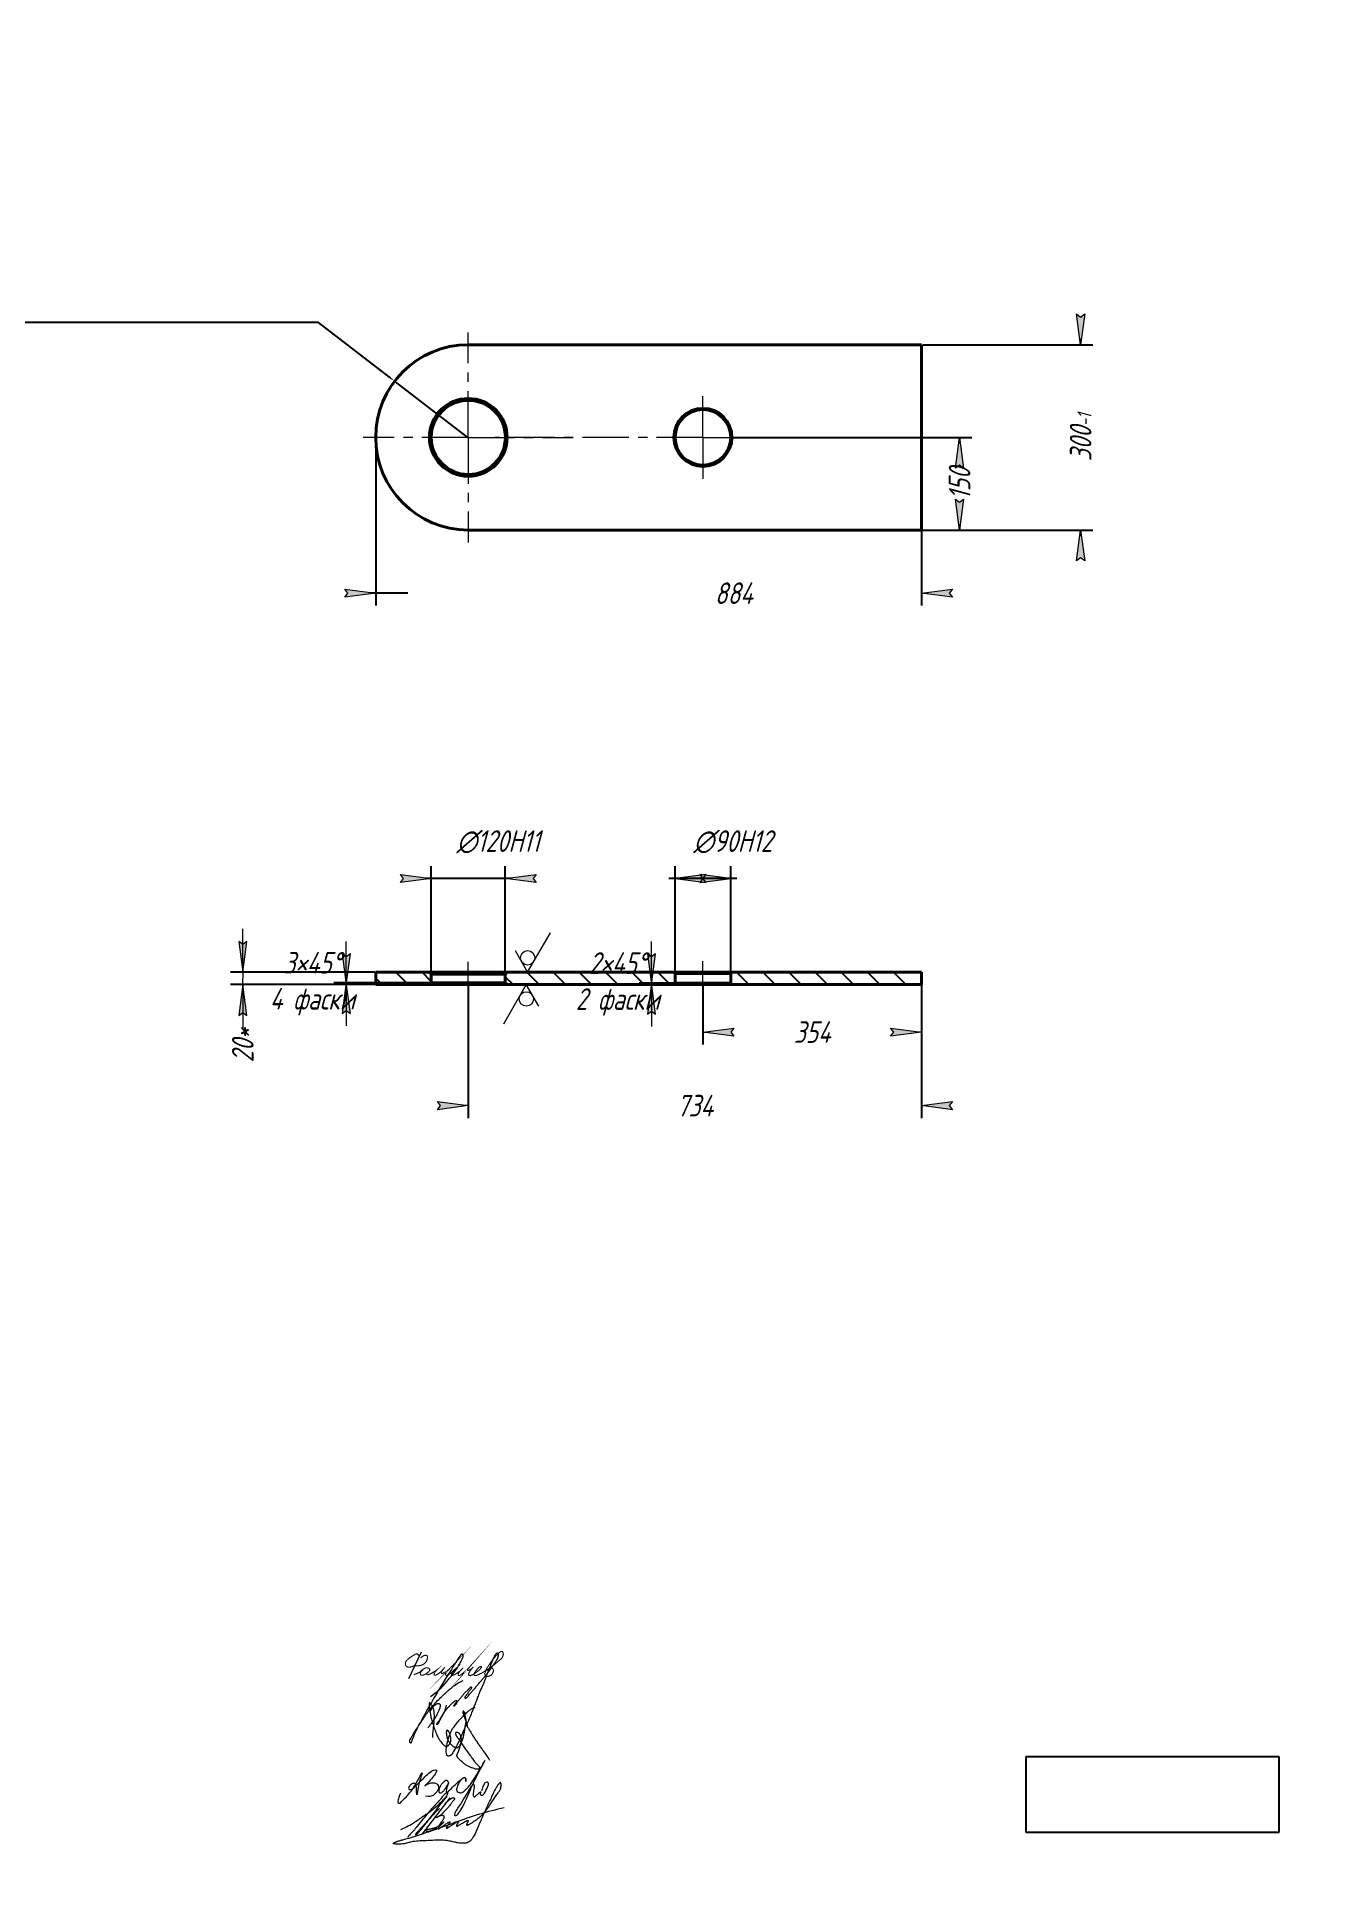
# Model space of a CAD drawing. Header units: millimetres. Extents: x 0 to 210, y 0 to 297.
import ezdxf

# ---------------------------------------------------------------- set-up
doc = ezdxf.new("R2010")
doc.units = ezdxf.units.MM
for name, pattern in [('K5LT32789', [0]), ('K5LT32790', [0]), ('K5LT32791', [0]), ('K5LT_AXLED', [12, 7.5, -1.5, 1.5, -1.5]), ('K5LT_BASIC', [0]), ('K5LT_THIN', [0])]:
    doc.linetypes.add(name, pattern=pattern)
doc.layers.add('Системный слой', color=7, linetype='Continuous')
doc.styles.add('KDIMTEXTSTYLE', font='GOST_AU.SHX', dxfattribs={"width": 0.96, "oblique": 15, "height": 5})
doc.dimstyles.new('KDIMSTYLE (0.10)', dxfattribs={"dimtxt": 5, "dimasz": 1, "dimexe": 2, "dimexo": 0.0625, "dimgap": 1, "dimtad": 1, "dimlfac": 10, "dimtxsty": 'KDIMTEXTSTYLE', "dimsah": 1, "dimcen": 0.09, "dimdle": 1, "dimadec": 0, "dimazin": 0, "dimtfac": 0.667, "dimtmove": 0, "dimatfit": 3, "dimfxl": 1, "dimtvp": 1, "dimtolj": 1, "dimtzin": 0, "dimarcsym": 0})
picture_1 = doc.add_image_def('image1.jpg', size_in_pixel=(394, 119))

msp = doc.modelspace()

# ---------------------------------------------------------------- blocks, each defined once
blk = doc.blocks.new('KDIMARROW_01')
at = {"layer": 'Системный слой'}
blk.add_hatch(color=0, dxfattribs=at).paths.add_polyline_path([(-5, -0.6582624912261956), (0, 0), (-5, 0.658262491226197), (-4.5, 5.51091059616309e-16)])
at = {"layer": 'Системный слой', "color": 0, "linetype": 'K5LT_THIN', "lineweight": 18}
for p, q in [((-4.5, 5.51091059616309e-16), (-5, 0.658262491226197)), ((-5, 0.658262491226197), (0, 0)), ((0, 0), (-5, -0.6582624912261956)), ((-5, -0.6582624912261956), (-4.5, 5.51091059616309e-16)), ((0, 0), (-1, 0))]:
    blk.add_line(p, q, dxfattribs=at)
blk = doc.blocks.new('U1')
at = {"layer": 'Системный слой', "color": 30, "linetype": 'K5LT_AXLED', "lineweight": 18, "true_color": 0xff8000}
for q in [(107.9016947530926, 238.7946619265096), (74.20188017698244, 232.0946619265096), (107.9016947530926, 225.3946619265096), (114.6016947530925, 232.0946619265096)]:
    blk.add_line((107.9016947530926, 232.0946619265096), q, dxfattribs=at)
blk = doc.blocks.new('U2')
at = {"layer": 'Системный слой', "color": 30, "linetype": 'K5LT_AXLED', "lineweight": 18, "true_color": 0xff8000}
for q in [(69.90169475309247, 249.0946619265096), (52.90169475309256, 232.0946619265095), (86.90169475309256, 232.0946619265097), (69.90169475309264, 215.0946619265096)]:
    blk.add_line((69.90169475309256, 232.0946619265096), q, dxfattribs=at)
blk = doc.blocks.new('KDIMARROW_02')
at = {"layer": 'Системный слой'}
blk.add_hatch(color=0, dxfattribs=at).paths.add_polyline_path([(4.5, -5.51091059616309e-16), (5, 0.6582624912261956), (0, 0), (5, -0.658262491226197)])
at = {"layer": 'Системный слой', "color": 0, "linetype": 'K5LT_THIN', "lineweight": 18}
for p, q in [((0, 0), (-1, 0)), ((5, 0.6582624912261956), (0, 0)), ((0, 0), (5, -0.658262491226197)), ((0, 0), (7, -8.572527594031472e-16)), ((4.5, -5.51091059616309e-16), (5, 0.6582624912261956)), ((5, -0.658262491226197), (4.5, -5.51091059616309e-16))]:
    blk.add_line(p, q, dxfattribs=at)
blk = doc.blocks.new('U3')
at = {"layer": 'Системный слой', "color": 7, "linetype": 'K5LT_THIN', "lineweight": 18}
for p, q in [((79.5155337785973, 145.4685549492503), (83.21158414113192, 151.8703049492303)), ((77.49480877861623, 148.9685549492613), (79.5155337785973, 145.4685549492503))]:
    blk.add_line(p, q, dxfattribs=at)
blk.add_arc((79.51553377860992, 147.8018882825837), 1.166666666666667, 0, 359.999994270422, dxfattribs=at)
blk = doc.blocks.new('U4')
at = {"layer": 'Системный слой', "color": 7, "linetype": 'K5LT_THIN', "lineweight": 18}
for p, q in [((79.3019212018765, 143.4685549492646), (75.60587083934357, 137.0668049492836)), ((81.32264620185848, 139.9685549492542), (79.3019212018765, 143.4685549492646))]:
    blk.add_line(p, q, dxfattribs=at)
blk.add_arc((79.30192120186449, 141.1352216159312), 1.166666666666667, 0, 359.999994270422, dxfattribs=at)
blk = doc.blocks.new('U7')
at = {"layer": 'Системный слой', "color": 5, "linetype": 'K5LT32789', "lineweight": 18, "true_color": 0x0000ff}
for points in [[(58.91234904131035, 12.4758456487566), (58.70827752869748, 11.90804704811686), (58.50606111594372, 11.345409986638), (58.44105789507987, 10.99568133541146), (58.59157205369954, 10.84516717679207), (58.80059559392863, 10.84516717679207), (58.99730212930233, 11.04187371216531), (59.56058172858245, 11.60515331144538), (60.94892888476572, 12.99350046762888), (62.93759889199393, 16.90280111627499), (61.74212043765981, 13.98067448132505), (61.53146923838096, 11.36790971230229), (61.53146923838096, 13.77662867925977), (61.28960670491567, 14.16594502073826), (60.71273689417747, 14.04135857973384), (60.31928077567024, 13.64790246122683), (60.18265034273715, 13.29387250702919), (60.31517198059721, 13.04471265434927), (60.67376490392228, 13.04471265434927), (61.53146923838096, 13.77662867925977), (62.70390161379321, 14.94906105467203), (63.51808031329467, 15.76323975417327), (64.43275676750038, 16.36429896121234), (64.82757170947332, 16.24633793385047), (64.72825718322812, 15.9139327336467), (64.49480827406217, 15.49360755634453), (63.7261321614974, 14.58327441891529), (63.08541422476762, 13.82448048735446), (62.64896997022213, 13.5293645939054), (63.50309706759533, 14.10691024569306), (64.19043871726464, 14.23321544480262), (64.63576540764969, 14.13546290625007), (64.93915644694127, 13.9106157809197), (65.07618263952165, 13.54402910335401), (65.07618263952165, 13.10900587680581), (64.80703971287733, 12.708204182081), (64.53640266537037, 12.43756713457364), (64.11333854741167, 12.01450301661512), (63.64714217951503, 11.90828157603391), (62.99629307125581, 12.02559113696029)], [(66.7561978157263, 14.24410082849673), (66.53444550407332, 14.58423145414159), (66.18600891760222, 14.58423145414159), (65.85752376421586, 14.25574630075525), (65.48554765651208, 13.88377019305148), (65.18817412813634, 13.37399574342129), (65.06145611133581, 12.70164329464987), (65.26726674716335, 12.49583265882274), (65.62901313479253, 12.58461386429002), (65.85073420962583, 12.8063349391231), (66.1099713591275, 13.11769581861472), (66.4671133771874, 13.66185921699693), (66.8562596660319, 14.43926714305508), (66.4671133771874, 13.66185921699693), (66.33209483259031, 13.03517456530926), (66.33209483259031, 12.67026867114626), (66.42338185272654, 12.57898165101008), (66.58995106595182, 12.63708948561847), (67.34698619441554, 13.48578086898027), (68.17366477559287, 14.23582069010925), (68.59093237802614, 14.61440473113547), (69.03865737836225, 14.91001027422681), (69.24363992451282, 15.03486381647011), (69.40863822091835, 15.03486381647011), (69.49363427585692, 14.80513720754178), (69.49363427585692, 14.55043989016553), (69.49363427585692, 14.28076535945138), (69.49363427585692, 14.80513720754178), (69.40863822091835, 15.03486381647011), (69.24363992451234, 15.04534776226873), (68.59093237802614, 14.61440473113547), (67.98867435431495, 13.41679708819129), (67.98867435431495, 12.88479005348384), (68.23375690361006, 12.63970750418881), (68.57914218416815, 12.55018386320688), (68.92914777284375, 12.55018386320688), (69.21148440535086, 12.83252049571357), (69.56874481251555, 13.18978090287914), (70.71874471206222, 14.33978080242585), (73.48841511597453, 19.48469878518085), (70.71874471206222, 14.33978080242585), (69.73517626048553, 11.88213109290581), (68.9801487800053, 10.29147155754163), (68.29889814514611, 9.223359764251597), (67.85198558156537, 8.691717550747995), (67.71325631066054, 8.80833706012686), (67.71325631066054, 9.263483581975407), (68.03275825498328, 9.835256127867439), (68.61524610587614, 10.61267056859015), (69.54205402132519, 12.14454828753563), (70.48194903030905, 13.74809769430712), (70.68567880802314, 13.95182747202119), (70.8385897144589, 13.92998977226043), (70.88294355098967, 13.68029571710321), (70.80418976288985, 13.13807368869706), (70.74132945926905, 12.70527874437397), (70.65650110371072, 12.27701747240175), (70.74448332413874, 11.96172074725368), (70.92041402300535, 11.86868482568948), (71.16607574336555, 12.11434654604946), (71.62936682582824, 12.47859421667889), (72.04568114854172, 12.89490853939219), (71.77995729553373, 12.34204685193075), (71.90442256875437, 12.21758157871017), (72.09134518477646, 12.13989030252623), (72.2989258636085, 12.21764282152731), (72.56085162378774, 12.47956858170659), (73.25902024519557, 13.93486925585748), (73.17599809625469, 14.23033534272827), (72.91132598234827, 14.30290218890812), (72.56879424288516, 14.21996399708519), (72.34564163894134, 13.78454337601079), (72.18475986444722, 13.28691422507208), (72.04568114854172, 12.85672489177355)]]:
    blk.add_open_spline(points, degree=3, dxfattribs=at)
blk = doc.blocks.new('U8')
at = {"layer": 'Системный слой', "color": 5, "linetype": 'K5LT32790', "lineweight": 18, "true_color": 0x0000ff}
blk.add_open_spline([(64.13921996815604, 21.51093615206946), (64.17590864352084, 22.83507217936992), (64.50894932574981, 24.33078099623141), (64.35519642797091, 25.91179247035856), (64.27223797796103, 26.21873900232674), (64.19056219082815, 26.42392210593954), (64.09880384295332, 26.60087923716083), (63.99881793978054, 26.75844909470408), (63.90224414248803, 26.88919689321227), (63.82198244426161, 26.98629409530453), (63.76488871033973, 27.04541012713867), (63.72795621167604, 27.07724009231558), (63.70475179689372, 27.0940505022982), (63.68744212249715, 27.10441436993182), (63.67350146740216, 27.11104270701573), (63.66187489334959, 27.11512952307071), (63.65194061962423, 27.11736194467055), (63.64328320691978, 27.11816729979832), (63.63563242107899, 27.11781696844565), (63.62870077527552, 27.11647157886243), (63.6222309210286, 27.11416485453992), (63.61592255389166, 27.11081190954683), (63.60967328680765, 27.10625824592209), (63.60343055862715, 27.10029856926865), (63.5971859374398, 27.092700233505), (63.59089575313271, 27.08308542379234), (63.58453142545784, 27.07092907672876), (63.57808078915475, 27.05549278699459), (63.57155021114356, 27.03570112942549), (63.56496690817046, 27.00988153417856), (63.55837666706813, 26.97509634324945), (63.55203295183613, 26.92647707046257), (63.54655751085458, 26.85515275010636), (63.54387628215966, 26.75695244351084), (63.54483429120107, 26.63237676708822), (63.55070742585669, 26.49169674961765), (63.56403932973987, 26.33778438382173), (63.58764288539544, 26.1654554403635), (63.62905187763796, 25.94969804971701), (63.69458231473602, 25.65840081299751), (63.77862497135949, 25.22206431863626), (63.90175559821702, 24.60143881155471), (64.11141633765321, 23.8180742085646), (64.41895155554063, 22.97682122583673), (64.71314970783912, 22.18729884039227), (64.99633326962132, 21.52683355370824), (65.27827157428239, 21.04708800514445), (65.54801012541154, 20.70138895004516), (65.78043367149827, 20.46005792582231), (65.95540467321436, 20.29038205777069), (66.08096814387007, 20.19879629417714), (66.16243852970786, 20.15693550925384), (66.22314150129816, 20.13484688579655), (66.27865084045122, 20.12191063852892), (66.3341158155744, 20.11522189201541), (66.3909303051498, 20.11430215435243), (66.44819805669678, 20.119411353945), (66.50352924874439, 20.130399439459), (66.55476165225203, 20.14654166339841), (66.60024460841434, 20.16667203830747), (66.64017660036568, 20.18997167998536), (66.67615694260128, 20.21700104108254), (66.71225519615743, 20.25060611452504), (66.7525029475171, 20.29621813603148), (66.80217216530488, 20.36416160492817), (66.8654209385547, 20.46190867736112), (66.93899536955553, 20.58885201757261), (67.00580880966524, 20.73292400399264), (67.05368116893325, 20.87512128392181), (67.08123653759982, 21.00846053012064), (67.09327933463062, 21.14148446068916), (67.09196202596247, 21.29312063560228), (67.07216456200592, 21.48090949876463), (67.02741237519224, 21.71227105704139), (66.95940113198328, 21.96233494889695), (66.88226348855999, 22.19010795404142), (66.81228944773504, 22.35775784203543), (66.74891186058888, 22.46517589690239), (66.69700951467655, 22.5367522074901), (66.65037060169955, 22.59269601246407), (66.60864788686592, 22.63643079550022), (66.57497422055788, 22.66560841302548), (66.5497400509362, 22.68285422281717), (66.53210668755385, 22.69224193517616), (66.51836664134528, 22.69770169294304), (66.50683588928685, 22.700786402023), (66.49680910790873, 22.70217834585128), (66.4880946565728, 22.70225155131494), (66.48041729959748, 22.70132637466997), (66.47350657018058, 22.6996074883191), (66.46664865272193, 22.6969900244795), (66.45956087975848, 22.69328723940045), (66.45205218677667, 22.68819321850027), (66.44414673949807, 22.6814858606935), (66.43570350889452, 22.67272572606541), (66.4265365805227, 22.66124524906904), (66.41636743783299, 22.64595740056056), (66.4049341162821, 22.6252835461777), (66.39179567600078, 22.59650046342776), (66.37733973661136, 22.55742077521147), (66.3623391604707, 22.50686685300661), (66.348807723302, 22.44653554788785), (66.33937572654483, 22.37745419268887), (66.3359340831396, 22.29862244587716), (66.34092988436403, 22.20223713657346), (66.35959326420569, 22.07279156707455), (66.39264944628223, 21.88720585240691), (66.43382471768234, 21.64888324828468), (66.49855859822057, 21.38302091486746), (66.59234392778464, 21.13571482585978), (66.70982519339752, 20.90724564659253), (66.84979115485586, 20.68973120655805), (67.01727437674715, 20.47659972944234), (67.19919166426895, 20.28748911174024), (67.37162991671586, 20.13614324025583), (67.52224303478057, 20.03251258855525), (67.64959171678458, 19.96712962128994), (67.75967612207616, 19.92495907373376), (67.85941165899405, 19.89839555409299), (67.94806131733424, 19.88512911057023), (68.02418384242439, 19.88267054351886), (68.08849165700619, 19.88816156817224), (68.14320060330813, 19.89946482408104), (68.19067211396938, 19.91528289596812), (68.2335833105659, 19.93549107953248), (68.27581744869396, 19.96116026945846), (68.32073744985408, 19.99503907980242), (68.37105594110886, 20.0413842398861), (68.42886691316582, 20.10582202936121), (68.49501867045558, 20.19424075352066), (68.56803487136628, 20.30772095768666), (68.63976191182485, 20.44386366960916), (68.7010294268128, 20.59510168128081), (68.7473608946297, 20.75597216131132), (68.77737902738261, 20.92631273646022), (68.79106648002896, 21.11061945190265), (68.78632283910576, 21.30709034421618), (68.76361870356243, 21.50473802134286), (68.72400040634113, 21.68577793507781), (68.6717619915394, 21.83729344033445), (68.61497743732563, 21.95732838749399), (68.55758017477012, 22.04922600704269), (68.5010558356241, 22.1198326771117), (68.44477168105274, 22.17545054936181), (68.38586630567312, 22.22211095137168), (68.32288576160497, 22.26225623747659), (68.25660989255732, 22.29550779392504), (68.19188144814636, 22.32036884370098), (68.13389409164081, 22.33651087293867), (68.08585533815665, 22.34352047840522), (68.04672095414455, 22.34427631639225), (68.01324818625915, 22.34104173606485), (67.98205500205506, 22.33444092810089), (67.95193855247423, 22.32474927736796), (67.92339489514004, 22.31224883649926), (67.89793864999726, 22.29773569321621), (67.87680502839063, 22.28240925858474), (67.86020365267538, 22.26727050636889), (67.84755789993976, 22.25277035800454), (67.83827516330818, 22.23923658589278), (67.83147629034781, 22.22631986778228), (67.82641596212, 22.21341908806589), (67.82248997620043, 22.19901738074131), (67.81993400907687, 22.1825332595529), (67.81915028626737, 22.16344117095136), (67.82060214738473, 22.14145172290381), (67.82499640183543, 22.11527581130383), (67.83353529851631, 22.08318683821166), (67.84852524977624, 22.04145135056483), (67.87400098062896, 21.98433672662433), (67.91366041476591, 21.90604544244127), (67.96609540672877, 21.80207200151703), (68.03352581279621, 21.67931117379193), (68.12599885633593, 21.5407390445868), (68.25857824641523, 21.38013094970091), (68.45166971310033, 21.15078521415273), (68.70301197741179, 20.79717645385844), (69.02260554336178, 20.29037358019313), (69.40779255548061, 19.66188541365186), (69.90739176493405, 18.99121233702053), (70.40754960964466, 18.33446711830574), (70.8265730922027, 17.76019450199419), (71.11991355484808, 17.33502344725397), (71.35815940695932, 17.10971731425406), (71.51349416060413, 16.9760418449537), (71.60644185888665, 16.87354103685601), (71.66380006050319, 16.78916996018242), (71.69857965143608, 16.72392351211877), (71.72181496394626, 16.6682907939381), (71.7353056953502, 16.62260430926739), (71.74139250181753, 16.58669692456368), (71.74271363450322, 16.55922673213848), (71.7411561432181, 16.53736435269042), (71.73759875486046, 16.51908242036737), (71.73247847206105, 16.50337899281706), (71.72595905663167, 16.48950370236292), (71.71793621257518, 16.47679381509778), (71.70805744909137, 16.46444381249279), (71.6956836953755, 16.4519428797112), (71.67995562906825, 16.43898624728408), (71.65976245274803, 16.4254218868125), (71.63346183044166, 16.41115555442153), (71.59982994633208, 16.39675671691944), (71.55890380600356, 16.38334979859414), (71.51150005340261, 16.37209993703073), (71.45743901186077, 16.36443707287702), (71.39363925865553, 16.36158847253995), (71.31404644380825, 16.36588525738799), (71.20745499983347, 16.38179239601044), (71.05243892170193, 16.41409898458954), (70.82335250560675, 16.47621011546883), (70.48986078043734, 16.59469174786904), (70.08821276049996, 16.77340741555409), (69.66674744427011, 16.98100676625208), (69.33229492121352, 17.19492883925381), (69.06698424052331, 17.41647121141071), (68.82463183522583, 17.63359986988293), (68.56525923890925, 17.86412178268196), (68.33879471362249, 18.0660044390051), (68.19934850063784, 18.2265924883467), (68.1342920591778, 18.3301385046348), (68.10331604539462, 18.39704085217845), (68.08490383453588, 18.45466536398453), (68.07369014369507, 18.5096395537479), (68.06812351220917, 18.56524309111063), (68.0681907190002, 18.62159571738702), (68.07397699007176, 18.67795342252684), (68.08646857252003, 18.73755645971828), (68.10684533936926, 18.80336697694123), (68.14058604067851, 18.88841003595303), (68.19226904649365, 19.00166450307496), (68.26975124494754, 19.17704188414382), (68.37121065446996, 19.41780885280367), (68.47454373385987, 19.73750067276751), (68.59122427110958, 20.08610141936705), (68.73374988435341, 20.46303286651737), (68.89884705395727, 20.91926347444073), (69.08474735088032, 21.50130299123752), (69.24789001371192, 22.16903931127962), (69.34558697254744, 22.7937096800201), (69.40798996284778, 23.29507779323814), (69.47989591792273, 23.68759568260327), (69.53950683996975, 24.00676903958822), (69.55112240209625, 24.26485705805402), (69.52773671672928, 24.47013190979021), (69.48696924093858, 24.66756309887478), (69.42753490021943, 24.89001279895585), (69.37190220279933, 25.12162867322711), (69.33065031099834, 25.33063979457876), (69.28933511622702, 25.48710918762221), (69.25619920903912, 25.59613268417087), (69.23060040267967, 25.66711993403644), (69.2090009896466, 25.71123463148514), (69.19236714267065, 25.73663335908317), (69.1797111747681, 25.75178093977439), (69.16867138378191, 25.76218910129593), (69.15847512540884, 25.76964158530234), (69.14877989692542, 25.77494665439426), (69.13936098801821, 25.7785578937204), (69.13004256277901, 25.78073888265766), (69.12085062252979, 25.78161475686747), (69.11175160155682, 25.78132044257087), (69.10262164249733, 25.77995980938842), (69.09288278903853, 25.77750362593588), (69.08212659280528, 25.77368203153746), (69.07028491560988, 25.76816404353775), (69.05796036652825, 25.76089957558999), (69.04622074535098, 25.75230722963812), (69.03569961924033, 25.74283332928921), (69.02657988342423, 25.73265120109227), (69.01836702466696, 25.72119975351183), (69.01106929104256, 25.70812543715012), (69.00483110345328, 25.69308888706036), (68.99990634294174, 25.67598167082122), (68.996483508832, 25.65621508528103), (68.994908978931, 25.63285021434218), (68.99583016457547, 25.60430884303641), (69.0004140555761, 25.56862485041154), (69.01023245485754, 25.52421631786228), (69.02677461075761, 25.46943401955502), (69.05285130000077, 25.40093396825868), (69.09281041550946, 25.31557413263155), (69.14740517536214, 25.20866709621998), (69.2013674436491, 25.07330931232472), (69.2519946854574, 24.91066896285233), (69.30796405169966, 24.71688133449895), (69.39036455857678, 24.47076273388791), (69.4965587116572, 24.17359927730878), (69.59742867442917, 23.83632745303157), (69.68290498828121, 23.52310866702958), (69.78777169053153, 23.24645624192163), (69.91346206561704, 23.01030279440965), (70.06245625163021, 22.76978619145595), (70.23595485974003, 22.49989781843834), (70.43361650523755, 22.15892056176212), (70.69089469676172, 21.70668586714686), (71.023664374882, 21.18980721833242), (71.40341850579719, 20.64638660055347), (71.77131539243175, 20.13249314117651), (72.43456930177865, 19.20298196045069), (72.95826339559159, 18.43287000184068), (73.35787841741828, 17.81841095449849)], degree=3, knots=[0, 0, 0, 0, 23.08892411003839, 25.90578379320913, 27.36849658095113, 28.57853477437289, 29.7218750749431, 30.81396087475684, 31.80518275617818, 32.5340116185717, 32.99290285232896, 33.22579348087665, 33.37704679038229, 33.48833048874886, 33.57455142486756, 33.64380518652092, 33.70122378259412, 33.75036659537633, 33.79386957008623, 33.83335544025108, 33.87214105272245, 33.91235496550996, 33.95658983186728, 34.00557035799107, 34.061357419905, 34.12646780763512, 34.20410929927907, 34.29854880647121, 34.4157438501339, 34.56455491175546, 34.75945876534566, 35.02822874118409, 35.41286378006095, 35.99717510029608, 36.72813949276635, 37.56894107973724, 38.43382537174505, 39.40133199336037, 40.578430721351, 42.23539782704537, 44.56960189155861, 48.26913254375512, 53.18771198246659, 58.58434017403594, 63.76404376679448, 67.77867569014562, 70.99814287695813, 73.36983390960212, 75.34981577454691, 76.79687388843904, 77.58132367445822, 78.02891375208497, 78.378086715233, 78.69680269722102, 79.01348919569972, 79.34337265075953, 79.67858665453129, 80.00682416916896, 80.31793205149701, 80.60647145028561, 80.86603481811044, 81.11641040457833, 81.38398339074794, 81.71835383148989, 82.1678102968112, 82.8393613365416, 83.73323474227259, 84.70542236921145, 85.58272421559701, 86.32439137188506, 87.05711592911308, 87.8907574961167, 88.94534148899339, 90.32114124951465, 91.96557055710285, 93.42636652596606, 94.48421544317516, 95.10102119904894, 95.58099742489627, 96.01314099800784, 96.36109308967781, 96.62600156797119, 96.78273890043828, 96.889142367443, 96.97113807639755, 97.038129668233, 97.09527188758723, 97.14590073358623, 97.18856061114779, 97.2287471840586, 97.26891537016509, 97.31531058982989, 97.36686141375753, 97.42565515127394, 97.49445365730666, 97.57714175019537, 97.6796234518885, 97.81191523042803, 97.98566281873885, 98.22679687241516, 98.53258681418663, 98.89778635319205, 99.29603614677359, 99.73782124223918, 100.2617239247368, 100.964229309618, 101.999780239612, 103.5254109190041, 105.1506671389526, 106.7245298989554, 108.093531563326, 109.5903133920281, 111.1953020837693, 112.7774834854757, 114.1263943636619, 115.159714159532, 115.933249703592, 116.5991051072816, 117.1966867350474, 117.716186105381, 118.1472776884506, 118.5120913932663, 118.8308284389657, 119.1120840017018, 119.3761473530127, 119.6502541760029, 119.9661844048676, 120.3484720487786, 120.8326110054183, 121.4625745633854, 122.257883948525, 123.1663167729581, 124.1218957718332, 125.0774414802364, 126.058759075695, 127.1107217357935, 128.2713802827618, 129.4555411470182, 130.5492798125666, 131.4722221457924, 132.2240763945491, 132.8428036707044, 133.3435270316868, 133.7861618193668, 134.2097331793344, 134.6419531666712, 135.07675082757, 135.4909341445828, 135.8405670411855, 136.1161996801323, 136.3290212946846, 136.5165823049759, 136.6970732021236, 136.8799095666845, 137.0632951286719, 137.2354651043024, 137.3861300135916, 137.5142614765161, 137.6235479569736, 137.7184450497249, 137.7976892899042, 137.8756507401737, 137.9579435297707, 138.0555159514176, 138.163779376122, 138.2880427438782, 138.436309489426, 138.6225163233996, 138.8620748680995, 139.2031278659684, 139.7043262486523, 140.3810974906251, 141.2189148674305, 142.1273174818552, 143.2595165690257, 144.8211407952124, 147.3177643775447, 150.7571101410823, 155.1951704424444, 160.0691713325595, 165.2244643996175, 169.4711417493419, 172.4214110687776, 174.0929247216289, 175.1382982941582, 175.9667476052343, 176.4795577137869, 176.9002722075947, 177.2447515993877, 177.5213496275962, 177.722930126645, 177.8737085289891, 177.9963222724827, 178.1014362024326, 178.1953143978301, 178.2815173063154, 178.3661181765914, 178.4549126387874, 178.5547545514223, 178.6700486309557, 178.8070744895659, 178.9752011110635, 179.1872344806044, 179.4394731118456, 179.7197270048918, 180.0295107225544, 180.3832688069577, 180.8234477103547, 181.4071105080071, 182.2468370647849, 183.5636180390767, 185.5124136486446, 188.3659008144822, 191.1693595490507, 193.6361941483106, 195.2159308876024, 197.1470862219489, 199.2692247613871, 201.224518318486, 202.3921757305919, 202.9354455009734, 203.335749427751, 203.6650385457113, 203.9804397921348, 204.3052698204951, 204.6306664143438, 204.9542103018015, 205.2842401760186, 205.68312192184, 206.1453122097258, 206.8668041367929, 207.8378621120557, 209.464316382984, 211.3873392381132, 213.6481330480264, 215.8281705148584, 218.3616311862739, 222.0463208053261, 226.400788772624, 230.2376141698672, 232.9871267002133, 235.1430689373578, 237.1452347941266, 238.6001234124407, 239.5943196481266, 240.7144690296747, 242.0868590309205, 243.5795128043555, 244.8370298052072, 245.7730677623126, 246.3794493830385, 246.8095402814596, 247.0775336538936, 247.2275167539396, 247.3339800160057, 247.4184700209773, 247.4895205515942, 247.5520115162512, 247.6092220325807, 247.6636060178384, 247.7171677520884, 247.7685920257453, 247.8207844363665, 247.8766770811286, 247.9421914551861, 248.0180825757098, 248.1024702365821, 248.1894206015074, 248.2694707678351, 248.3470721801384, 248.425636522534, 248.5128864112118, 248.6056793825818, 248.7068161418586, 248.8204129671911, 248.9522817326213, 249.1114892801304, 249.3139564207763, 249.5741553291382, 249.8978203062795, 250.3037087529917, 250.8417906157673, 251.5282721942539, 252.3812439797572, 253.3595934924577, 254.4759627763927, 255.8726873418201, 257.8510916368267, 259.9382727246121, 261.9636029003651, 263.4698826802768, 265.0464480200878, 266.5866947374772, 268.3669126827913, 270.599666274059, 273.4070816914232, 277.3730272345561, 281.2342012594908, 284.8823428619705, 288.313022516428, 301, 301, 301, 301], dxfattribs=at)
blk = doc.blocks.new('U9')
at = {"layer": 'Системный слой', "color": 5, "linetype": 'K5LT32790', "lineweight": 18, "true_color": 0x0000ff}
for points, knots in [([(63.78799903150059, 28.14906837342222), (64.76700249011584, 28.83478433127033), (65.9976050053416, 29.99706569143757), (67.33095726187345, 31.70287313734218), (68.14925153838355, 32.77695976987235), (68.63363405500874, 33.69160329271924), (68.9448375569282, 34.24055279027623), (69.04631941659034, 34.52965448349191), (69.07770397308911, 34.6784364098167), (69.09050420119999, 34.76945619272355), (69.09105721005032, 34.82705148582501), (69.08628892103303, 34.86334154339637), (69.07975072565193, 34.88820199109932), (69.07192383289049, 34.9077810232979), (69.06293478830551, 34.92412227294086), (69.0527442070256, 34.93828276798207), (69.04106507448653, 34.95100071919221), (69.02735500040515, 34.96303328625555), (69.01110470333995, 34.97454748174052), (68.99209098045087, 34.98526069589222), (68.9706945191345, 34.99454746682244), (68.94775966445178, 35.00175897745022), (68.9244968708091, 35.00642215600993), (68.90214573691708, 35.00840389641068), (68.88152719968758, 35.0079286257037), (68.86264693131777, 35.00528276467082), (68.84482212143791, 35.00058992785812), (68.82695032042514, 34.99369829070569), (68.80810526228245, 34.98398567825595), (68.78727237120408, 34.97033359250399), (68.76306138802394, 34.95078161574892), (68.73246022195428, 34.92109480562432), (68.68902692316962, 34.87221659359581), (68.6170499300508, 34.78845855007461), (68.49448588758202, 34.6375031817927), (68.2986165570476, 34.37183299654104), (68.02062822976139, 33.93860588687139), (67.64886556171298, 33.29394476757574), (67.05964220482558, 32.37996792423516), (66.1533457779027, 30.9570215366672), (64.95019739706179, 28.97129320572247), (63.62269100875399, 26.6903754217044), (62.52330595662103, 24.70044428282574), (61.79341814865172, 23.32727402417883), (61.39124923015167, 22.53117931109654), (61.17349014934122, 22.04519271451311), (61.02013796307835, 21.67729932991864), (60.89415915678076, 21.35946535801601), (60.78666227507598, 21.07711412302764), (60.70755669984803, 20.86396522095505), (60.66179902569294, 20.73961747047719), (60.63453328465859, 20.68332965698077), (60.62100451125299, 20.66013602573447), (60.61083875112369, 20.64557084534758), (60.60243339898103, 20.63557864664321), (60.59514105033934, 20.62850730142108), (60.58863180451783, 20.62350052877014), (60.58269169054658, 20.62003818373013), (60.57716396465268, 20.6177869164991), (60.57192483638161, 20.61653308593294), (60.56687137864743, 20.61614746853678), (60.56191418193968, 20.61656523792431), (60.55707689460075, 20.61774949769483), (60.55242485414199, 20.61962048889458), (60.5479733051108, 20.62207985099494), (60.54350685068809, 20.62518830702255), (60.53868635758984, 20.62920041848747), (60.53317297877977, 20.63457194849993), (60.52662523781375, 20.64194636929837), (60.51865339523535, 20.65225765118424), (60.50864979535596, 20.66706835599361), (60.49603343711662, 20.68847714583285), (60.48038179298585, 20.71885751837448), (60.46294936450666, 20.75907192961012), (60.44670810433851, 20.80825364047168), (60.43462655304276, 20.86317187933243), (60.42823730547764, 20.92154127165915), (60.42812897325855, 20.98239175167154), (60.43483015041977, 21.04620036024873), (60.44901867829883, 21.11281381096751), (60.47156321025261, 21.18273751100405), (60.50455487665188, 21.25780170893215), (60.55657502288193, 21.35073589105677), (60.64657668620904, 21.49430791300108), (60.81091699367023, 21.76464509254039), (61.13484014250182, 22.27897696266811), (61.73174293867348, 23.22287850261046), (62.60747464788976, 24.55953868094883), (63.71440412714158, 26.1749287271127), (65.0225001280369, 27.59646524368036), (66.29017174409489, 28.80429270796307), (67.31878307247659, 29.73278137482082), (68.23222518759633, 30.35688558388165), (68.79403135709597, 30.61831216107082), (69.05768777524557, 30.74287820948008)], [0, 0, 0, 0, 8.550608616909479, 12.05498909731316, 15.54800864636031, 18.19112149729409, 19.49899547586825, 20.05820856276075, 20.38161509008001, 20.58967061819273, 20.71666537517187, 20.79367975743621, 20.85170144345296, 20.90072235485522, 20.94465307224176, 20.98524465825564, 21.02564223243174, 21.06834027274877, 21.11593940290885, 21.16833782892286, 21.22470724871314, 21.28305186546078, 21.34057559650208, 21.39466303008514, 21.44378103840279, 21.48828891869076, 21.53119048967674, 21.57580767080184, 21.62550805067395, 21.68308106465782, 21.75428657315771, 21.84854811100129, 21.98874998667692, 22.22341503732463, 22.64135142255019, 23.38396024610536, 24.59145537447172, 26.33319310262997, 28.72517486315826, 32.39414345489543, 38.44413720066752, 45.386804132957, 51.3366439952876, 54.75928160654442, 56.55021407149562, 57.73619828659556, 58.58106772181609, 59.41081735012408, 60.19037519759497, 60.74860237604653, 61.04454549420441, 61.13979306103076, 61.19713002219413, 61.23708949006024, 61.2671348063732, 61.29071298422787, 61.30986155532154, 61.32593719236645, 61.33991703943459, 61.35255107389896, 61.36445007752456, 61.37614187831995, 61.38811066680237, 61.40006167387295, 61.41202200248679, 61.42454207551994, 61.43906624348642, 61.45699012410813, 61.47974062644996, 61.50979512866817, 61.55047455772206, 61.60794197523685, 61.68805755052679, 61.79563498556981, 61.92221881037423, 62.05916765616627, 62.19849487994397, 62.34287054750136, 62.4951123545238, 62.65815684757621, 62.83085476293896, 63.02153046686268, 63.2457091914174, 63.59456840449479, 64.23786481718554, 65.5163435666815, 67.95744178744798, 72.25357323446096, 76.98975279678383, 81.9773654752493, 86.09099495459934, 89.56281137385866, 91.90558766368395, 94, 94, 94, 94]), ([(66.33822419390019, 26.77683857534059), (66.25990101558807, 26.29697615676019), (66.02570045568648, 25.68709055529773), (65.66791005710294, 24.94704825610965), (65.42326976284723, 24.55548820544472), (65.25509110128935, 24.23671257952191), (65.15398142750912, 24.03490444092655), (65.09393415570328, 23.91929593187628), (65.05083235872054, 23.85087451477517), (65.01271659094142, 23.79913577158419), (64.97643041487724, 23.75489948060687), (64.93952248593071, 23.71332393974919), (64.90215661442018, 23.6738552647834), (64.86813239646132, 23.639457407397), (64.84231617656316, 23.61484247133097), (64.82555056355115, 23.60017033573037), (64.8158869139371, 23.59245635867789), (64.8097502093625, 23.58799827516816), (64.80523475791881, 23.58505581928384), (64.8016275163711, 23.5830091178341), (64.79858563441277, 23.5815920701078), (64.79594895183097, 23.58072202102025), (64.79366251929461, 23.58040312387487), (64.79164664963447, 23.58076160358166), (64.79014085837214, 23.5820864754038), (64.78943336525592, 23.58415850495788), (64.78930275014734, 23.58674479504866), (64.78961475691396, 23.589912273295), (64.79034022647545, 23.59364574500786), (64.79146612227044, 23.59800284847724), (64.79307017007197, 23.60324520336354), (64.7954364022669, 23.61012394999909), (64.79914182246227, 23.61994746213908), (64.80528227076145, 23.635101656868), (64.81435130675125, 23.65655252129187), (64.82596168011689, 23.68484951060702), (64.8393897538336, 23.718134763607), (64.85539976729626, 23.75744444734707), (64.87501886624729, 23.80208479157588), (64.90261697173648, 23.85337898280149), (64.93994767429328, 23.90957056207853), (64.98985977636114, 23.97687854471853), (65.05777015061533, 24.06428748103755), (65.15586611176388, 24.19962459144655), (65.28534305669871, 24.39469493483099), (65.43176763643721, 24.63913638684691), (65.57280402470958, 24.89301465587502), (65.71826027646422, 25.15242278545378), (65.88866036962266, 25.4370489107054), (66.1007666406191, 25.73855546416534), (66.32890554016232, 26.00784843018073), (66.5270423399256, 26.24241808668609), (66.73740746963833, 26.49190411965041), (66.98572008739659, 26.77977321125803), (67.2726190602125, 27.06417754704248), (67.49217415361211, 27.27474667204336), (67.63242272991921, 27.38576987456776), (67.70647671896207, 27.42971462186523), (67.76182850290077, 27.45704401070238), (67.81623296306013, 27.47924576506286), (67.86647400412669, 27.49505031792773), (67.90749588331626, 27.50362847379579), (67.93767603543718, 27.50660771490084), (67.95943119084347, 27.50638731186363), (67.9760903592071, 27.50433282588568), (67.9894125848258, 27.50104275307014), (68.00032872413082, 27.49682152533359), (68.00941334454548, 27.49182675848537), (68.01699550023793, 27.48616554080995), (68.02334937459702, 27.47986302573028), (68.02871624155952, 27.47284440588113), (68.03343301853667, 27.46481557059383), (68.03764934096823, 27.45534762775299), (68.04137523693068, 27.4438974648931), (68.04449850854714, 27.42980988601755), (68.04681506646382, 27.41201237444588), (68.04793874332378, 27.38843239032948), (68.04699409561192, 27.35563696139644), (68.04255311185273, 27.31037655682921), (68.03393660719878, 27.25307103740994), (68.0232614653891, 27.18748805060167), (68.00939159290026, 27.12147221539355), (67.99073389320363, 27.06047182103886), (67.96702399052448, 27.00605747207548), (67.93606415502325, 26.95269810454822), (67.89686194869952, 26.89619267020102), (67.85018837703998, 26.83660206078702), (67.80472705485606, 26.77978373504084), (67.76260274565455, 26.73261827313144), (67.72692631215115, 26.69689262832799), (67.69462946250549, 26.66683482064674), (67.66400543417055, 26.63977639625716), (67.6342294028517, 26.61485596210395), (67.60948263332986, 26.59562935737867), (67.59159079362554, 26.58306667873234), (67.58035600574932, 26.57602479312888), (67.57292876327908, 26.57190986903777), (67.56751724747275, 26.56932171764433), (67.56335584389237, 26.56767318916427), (67.56001808059939, 26.56665745170748), (67.55720942817027, 26.56610811999771), (67.55476990410477, 26.56597030949317), (67.55263036783192, 26.56626467594758), (67.55080436689816, 26.56706360340131), (67.54939613589633, 26.5684295303321), (67.5484885461549, 26.57028495480333), (67.54800228951278, 26.5725292230978), (67.54787810125978, 26.57515427025636), (67.54808844048223, 26.57817303902868), (67.54863566881579, 26.58166800811597), (67.54957543730863, 26.58582576975101), (67.55103996796981, 26.59096021299617), (67.55324972777805, 26.597496736065), (67.55656382129375, 26.60607571954165), (67.56166964240812, 26.61791266013587), (67.56978761919402, 26.63499422208183), (67.58160773828224, 26.65778908621252), (67.59633419686845, 26.68427834188955), (67.61177195161838, 26.71063897196156), (67.62694968332514, 26.73548515232716), (67.64385786944878, 26.76241452791537), (67.66641966839568, 26.79850961134395), (67.69614964482182, 26.85215726715222), (67.73338107683573, 26.92188467573523), (67.78389827608423, 27.00091210549387), (67.85117394647807, 27.08294680086594), (67.944266305831, 27.17676166876549), (68.06818234831532, 27.28380977995764), (68.22216194187097, 27.41452532467483), (68.36627665301432, 27.56743935511224), (68.50222320603064, 27.73030288693941), (68.6283743576708, 27.88437563805459), (68.76804869331743, 28.0474458246498), (68.91256169737815, 28.21924298134377), (69.05634805363854, 28.40811835684111), (69.20404805083442, 28.59936211323856), (69.38953580616723, 28.79505744044536), (69.59872980972852, 28.98755095784711), (69.7994982407298, 29.17491931209162), (69.94255331964115, 29.3262758064804), (70.04110336883848, 29.43745002240316), (70.10910251634942, 29.51388392252767), (70.16776485338153, 29.57900310039605), (70.21710624629142, 29.63296541378533), (70.2575330623539, 29.6730023995663), (70.28732742849823, 29.69818288479156), (70.30743134310885, 29.71219775297963), (70.32135174574834, 29.72006679067314), (70.33212219650038, 29.72479438652285), (70.3409758155922, 29.7275579302556), (70.34849526164578, 29.728927146102), (70.3550363265814, 29.729230762177), (70.36083998389407, 29.72866482100601), (70.36607875443562, 29.72733985586578), (70.37071679816961, 29.72537307642378), (70.3748182072253, 29.72288994232353), (70.37847145598977, 29.7199773366048), (70.3820363417947, 29.71640455971), (70.38566301142856, 29.7119205135418), (70.38943403118421, 29.70618129755262), (70.39331184702613, 29.69890935891216), (70.39728960565355, 29.68962115222405), (70.40132954344364, 29.67759489942274), (70.40531661868538, 29.66173006839028), (70.4088605915316, 29.64085265370011), (70.41109569688949, 29.61534552460506), (70.41123883817528, 29.58715594603876), (70.40881070647913, 29.55896830455585), (70.40370237298072, 29.53142139313643), (70.39567856231558, 29.50358517402164), (70.3836514868465, 29.47358355414539), (70.36561827257776, 29.43915722018653), (70.3367450187581, 29.39498269351162), (70.28828140234666, 29.33075509598861), (70.21613026979728, 29.23536477545252), (70.11611194986673, 29.1082691114505), (69.99665536580203, 28.95549535409083), (69.88344655406347, 28.78043706531204), (69.77460293837032, 28.60742373451596), (69.65780288798662, 28.47269797216875), (69.57113372334294, 28.3560621720315), (69.50612085228784, 28.26338174132961), (69.44615752088296, 28.1944709703242), (69.3949389868341, 28.14534210019248), (69.36123231106288, 28.10604601161842), (69.34238390956472, 28.07618263209457), (69.33198334264418, 28.05332659703853), (69.32585794728686, 28.03362271735229), (69.32244055966868, 28.01524283525909), (69.32109350636759, 27.99717758444605), (69.32150316805749, 27.97850706874178), (69.32377735206671, 27.95933449473887), (69.32787581698065, 27.94094329003707), (69.33329160826273, 27.9248854576949), (69.33931442865952, 27.91189838361592), (69.3454617980463, 27.90176654519234), (69.35152641647835, 27.89394041155001), (69.35753057486629, 27.88782453290827), (69.36369120406724, 27.88294071445551), (69.37032235457102, 27.87891383948201), (69.37769127536433, 27.87562427162601), (69.38596018128675, 27.87312374140521), (69.39525191920458, 27.87151317291486), (69.40578520427505, 27.87092017196909), (69.41792115818805, 27.87154742337509), (69.43218583900777, 27.87372918889166), (69.44941126222045, 27.87802614477692), (69.471120933724, 27.88547601552865), (69.49962596130032, 27.89792370498948), (69.53682011274024, 27.91763403014971), (69.582421159833, 27.94557712052098), (69.63509875653796, 27.98098545275258), (69.6922632770966, 28.02434834878547), (69.75430832765157, 28.07848920980331), (69.82487530384836, 28.15078961933585), (69.9126236612957, 28.25744658239206), (70.03419248243452, 28.41978052090937), (70.21114289052204, 28.65266345367183), (70.46559181032532, 28.9366559639451), (70.79492600018482, 29.28376943703279), (71.14997004801697, 29.69759871883804), (71.53387131614733, 30.16919382446633), (71.91214170651563, 30.63167408815318), (72.30355813546231, 31.07531427072324), (72.69019426535326, 31.51615461160809), (73.07918812801111, 31.99634345874205), (73.43987483148459, 32.52243517323781), (73.79685393093342, 33.03924060484155), (74.14973643204505, 33.50861841367313), (74.42438427893933, 33.92142474205866), (74.618727419296, 34.22072457054875), (74.71144163974888, 34.42806376180545), (74.74954661682611, 34.56650338257192), (74.77127418036955, 34.67772472233042), (74.78609178036174, 34.76610133131477), (74.79682085628176, 34.83082333730928), (74.80240837914418, 34.88204686945343), (74.80329196305313, 34.92730825000692), (74.79895627800121, 34.9676650240942), (74.79108749691548, 35.00079878708904), (74.78079222004791, 35.02904326669736), (74.76795016749296, 35.05531779015524), (74.75273940200643, 35.07971745404281), (74.73583238084026, 35.10131682972531), (74.71837726637665, 35.11916134189391), (74.70126007799456, 35.13310273904685), (74.68490510939071, 35.14354568807471), (74.66936820501539, 35.15108213008354), (74.65424118440325, 35.15628358456185), (74.63886423857677, 35.15960429583281), (74.6223624366439, 35.16126948926689), (74.6041672891806, 35.16108726788185), (74.58380240920243, 35.15867856558184), (74.56079014219156, 35.15349894941177), (74.53432689650532, 35.14469462670985), (74.50344436075841, 35.13098253405755), (74.46797568062226, 35.11103291848889), (74.42957362270565, 35.08457857675205), (74.38977605794688, 35.05178719344077), (74.34934461649456, 35.01176843566816), (74.30604158904436, 34.96000178150452), (74.26366234672821, 34.89832779927612), (74.21551292477523, 34.81698035222513), (74.15584583084312, 34.7088997711361), (74.06068412804113, 34.54164030438518), (73.93058483904798, 34.29711551531163), (73.79114104289704, 33.97158395265134), (73.6495026307911, 33.59592945586751), (73.50367414560239, 33.20909095325965), (73.3338079417321, 32.8032212413296), (73.14309504679733, 32.36144875146401), (72.95921489089645, 31.87383256272874), (72.77880547699849, 31.35821594482599), (72.58764513980785, 30.81879216984643), (72.36485699027301, 30.23548306185448), (72.07882485603753, 29.61278540892562), (71.78752484081603, 29.01202780753323), (71.57842846177297, 28.47610576330709), (71.44582594946593, 28.10949332790801), (71.37021953436016, 27.89775576543586), (71.32300957360331, 27.76572995679193), (71.26133620907933, 27.59389902014415), (71.15090444883629, 27.29094677226328), (70.97850007438035, 26.84813274758014), (70.74635969945646, 26.29125825218122), (70.49312460020181, 25.65055441997094), (70.20395175194005, 24.8914443544716), (69.82218813592573, 24.02840219044288), (69.32517226433235, 23.04247556959892), (68.83430034177243, 21.96301079875852), (68.36980950920035, 20.87313408849015), (67.93856502779015, 19.94304422667886), (67.52728340161464, 19.32631919597492), (67.33460765896136, 18.93283022369582), (67.2096165194209, 18.75340305873669), (67.12903983786147, 18.67116315265893), (67.06933541056125, 18.62396059549778), (67.0110488807314, 18.58760424221623), (66.94990659914562, 18.5578451166883), (66.88440075220544, 18.53406402300266), (66.81580267159218, 18.51695962067747), (66.74771190503755, 18.50717778648573), (66.68578609039425, 18.50397112161545), (66.63499705713423, 18.50687220426443), (66.59659952739159, 18.51372831885382), (66.56815696145297, 18.5224007787523), (66.54622077534351, 18.53203247017304), (66.5282343601116, 18.54262062602042), (66.512629918374, 18.55460432949448), (66.49806422980453, 18.56871315957096), (66.48382037401299, 18.58591959540462), (66.469532491008, 18.60746450989154), (66.45486565544854, 18.63526861526756), (66.43939453232217, 18.67274071505852), (66.42221089158895, 18.72688632860685), (66.4026829572036, 18.80699621570979), (66.3753266081522, 18.9203539266295), (66.34198484444389, 19.05929041902954), (66.31517178755651, 19.20980435459573), (66.30714903505539, 19.35826380001858), (66.31776443697474, 19.51515873770717), (66.34556309192841, 19.69973232378243), (66.39110022025186, 19.93218426733314), (66.44293094879374, 20.24399096096403), (66.50779169154195, 20.64407370324466), (66.6112975879266, 21.10102884419666), (66.751843194255, 21.51851663655566), (66.87030007980759, 21.85882611174365), (66.96129866099493, 22.1324796784005), (67.0548095622403, 22.38580189467524), (67.17945150477983, 22.64878231897131), (67.36365070596669, 22.94410602372193), (67.65112001476861, 23.33647334065746), (68.05162938591555, 23.86326085179293), (68.60558831492119, 24.48942978166293), (69.17674486210528, 25.11698904471652), (69.70804382864728, 25.63784102782699), (70.11068695117626, 25.97002273008768), (70.41814744947763, 26.14905982292305), (70.69808179077529, 26.2663190743213), (70.89646690760071, 26.33042834901892), (71.01733679258398, 26.36937755030576)], [0, 0, 0, 0, 9.05012872705892, 12.27523955615502, 15.45899986464831, 17.73483988954849, 19.05741326790075, 19.7108414674711, 20.18625624796493, 20.5782552686495, 20.92015558141624, 21.26322820190859, 21.62482865825904, 21.94340184840314, 22.17414311605756, 22.29628959118215, 22.36275980440909, 22.40689436236537, 22.4390567453203, 22.46419391743622, 22.48492183865863, 22.50216622969817, 22.51626151636768, 22.52813273998885, 22.53944741467791, 22.5522415096399, 22.56817047852566, 22.58805267039454, 22.61198677781667, 22.63974096856495, 22.67274404928946, 22.71519234590006, 22.77668725643035, 22.87041018465875, 23.02304422812403, 23.21520040999722, 23.44630770354593, 23.6988530852062, 24.01440602227395, 24.36406655485286, 24.79380696920886, 25.28351990132807, 25.94162552114996, 26.87792467942779, 28.42996457524314, 30.34865718411363, 32.24077333289403, 33.89839883521643, 35.94836723450208, 38.48558270273472, 40.82530402486174, 42.59187029456275, 44.26724396181142, 46.97004676078387, 49.7480096312128, 51.86374390765778, 52.70147057395712, 53.10491050118355, 53.48302850596736, 53.86297235156056, 54.21017827344965, 54.47316286510871, 54.65060737536394, 54.78015129451817, 54.88201528901642, 54.96597005374313, 55.03789173846411, 55.10177399278683, 55.16057658349273, 55.21548886919894, 55.26973314979212, 55.32649975842308, 55.39043673965826, 55.46450655651031, 55.55284803126975, 55.66175245880736, 55.80204478182547, 55.99689564905083, 56.27898183702862, 56.6577708048305, 57.08785207877154, 57.53005859936763, 57.92699945641592, 58.28653955085408, 58.64516112727835, 59.08688676787481, 59.58041217879209, 60.07014470780373, 60.45680762318491, 60.77032110529868, 61.02050180294312, 61.28743407698452, 61.53971113159886, 61.7514654557824, 61.87728760431949, 61.95117424896657, 62.00101868558919, 62.03708294951244, 62.06404711067225, 62.08522161978857, 62.10269089977169, 62.11781590588129, 62.13103482606565, 62.14301086537011, 62.15470842207601, 62.16718779938194, 62.18133260377456, 62.19768838804892, 62.21651047582708, 62.23822244567693, 62.26423617504585, 62.29672551983947, 62.33871119230131, 62.39411227923593, 62.46984758680305, 62.58138620225105, 62.75014357523848, 62.95323414059891, 63.15197524181549, 63.32530154156674, 63.50142438325815, 63.75069795927278, 64.12670280789305, 64.65573207369606, 65.23926817019948, 65.88865201598246, 66.64993334951879, 67.72476750786576, 68.97093417500743, 70.45053253842603, 71.67377078741448, 72.96567384588595, 74.1997340619661, 75.71660845934763, 77.19149050583474, 78.66939798406948, 80.26360153468625, 82.25999454740558, 84.02270038045882, 85.43108792216803, 86.18003115295346, 86.82002040469867, 87.35735353778296, 87.8303388665853, 88.19668246149355, 88.42781375051858, 88.56388518222633, 88.65750948544428, 88.7284507566438, 88.78495725216258, 88.83175897969517, 88.87197622634159, 88.90786180013019, 88.94116407268966, 88.9733329337326, 89.0023634587493, 89.03113883856201, 89.0611291635479, 89.09720439826435, 89.13954440989755, 89.19023909041896, 89.25218224785506, 89.32958155541064, 89.42887405502107, 89.55988928673129, 89.72789317996417, 89.91043182872136, 90.08993016749905, 90.25982101457522, 90.43717571041851, 90.63451247886547, 90.86741053725858, 91.1677569895262, 91.62701426685199, 92.38208765223597, 93.41996633197857, 94.6724539230234, 96.0309145764726, 97.34437741350916, 98.51233320135161, 99.38253328273036, 100.0801461935074, 100.6427610992905, 101.0985233420443, 101.4165677639696, 101.6144519997649, 101.7614105848416, 101.8881309191481, 102.0020412559431, 102.1126415582708, 102.228684820584, 102.3531615957218, 102.475541815624, 102.5827981262551, 102.6716198956193, 102.7445525371063, 102.805472551343, 102.8576433943024, 102.9055376228328, 102.9531372109006, 103.003347830315, 103.0570770661989, 103.1153795993567, 103.1804985535898, 103.2553155788729, 103.3437868339896, 103.4517993114647, 103.5891588213478, 103.7754729001166, 104.0368792940556, 104.3810715980856, 104.7820315610841, 105.2315653256866, 105.7311852371977, 106.3311134668966, 107.1316613086741, 108.3295162024274, 110.1501944576099, 112.6368770089815, 115.5016706819846, 119.1609639243044, 122.8986311830983, 126.9529614641391, 130.409085851725, 134.0371742423348, 137.9942750420576, 142.0359458618766, 146.0410272841487, 149.822244934, 153.0854334391033, 155.3859964358748, 156.523495266855, 157.3449610534504, 158.0844729286764, 158.6564077758827, 159.032405044117, 159.3195525896096, 159.6259297156317, 159.8825850348252, 160.0817570271792, 160.2656543207297, 160.4475605853473, 160.6314395822952, 160.8060205271579, 160.9629927969825, 161.1004705553291, 161.2207920624985, 161.3275594533166, 161.4248565281142, 161.5212763884442, 161.6231531254575, 161.7365036311971, 161.8632119976283, 162.0085677928639, 162.1798886219923, 162.3875142480697, 162.6438456500754, 162.9450066208917, 163.2643583573538, 163.61350022819, 164.0147720610479, 164.5332062289935, 165.0206178827491, 165.7940642485327, 166.8577939471838, 168.6440101278764, 171.0067375262292, 173.5173666217644, 176.2046187581104, 178.7899131151936, 181.8007294698925, 185.2640526564619, 188.5988322029536, 192.0867565083241, 196.0399807451853, 200.3514407904697, 204.9831202778389, 208.6067960262308, 211.1740857928719, 212.324149333518, 212.8401519156242, 213.8141591804749, 215.7616497486333, 218.9115165399334, 222.7603159190186, 227.1212833222791, 231.8830713747282, 238.0542570919298, 244.8790787961007, 252.6709923865059, 260.3723270141881, 267.2067683096124, 271.9104723604818, 274.2948250566257, 275.4424314622102, 276.0074310177879, 276.4564925667717, 276.8725366650021, 277.298483268373, 277.7345383026035, 278.1823487294254, 278.6272356581845, 279.0278106070721, 279.3479157869561, 279.5828460028205, 279.7605391796398, 279.9065420304664, 280.032940598534, 280.1525772399198, 280.2761794426715, 280.4139889783416, 280.5723544798611, 280.7621016772766, 281.0049842294069, 281.3347006558124, 281.830666104134, 282.5570331697736, 283.5307030461261, 284.521091298472, 285.4299663944341, 286.3230754239653, 287.4773404942414, 288.9422162208973, 290.7830067797826, 293.4282292188776, 296.5745695881209, 299.5863310309695, 301.7179183440625, 303.3596126842459, 305.0164137637091, 306.7997510215591, 308.8273268261249, 311.5602812320362, 315.9559263312703, 321.2845959131998, 327.2905780970613, 331.9291654806121, 335.2943715999311, 337.0765402962691, 338.608553885945, 341, 341, 341, 341]), ([(63.76602001604144, 25.78974537085541), (63.96585694716416, 26.09207702755458), (64.19418441049963, 26.4850614532361), (64.56483096227036, 26.81498734716995), (64.70350132574129, 26.91009413147735), (64.81307552084196, 26.97048255243357), (64.89840375446431, 27.00705663355484), (64.96313273958523, 27.02547558389313), (65.01280069821352, 27.03298427902524), (65.05304686167695, 27.03409929357184), (65.08807041007651, 27.03091008345511), (65.12026393355178, 27.02408646484295), (65.15161662227881, 27.01371325964989), (65.18307257974895, 26.99953984289002), (65.2144238551399, 26.981286422539), (65.24448257234765, 26.9592836395818), (65.27188702175624, 26.93436343770668), (65.29553235087594, 26.90766056121028), (65.31497926678277, 26.88014383120566), (65.3304706556233, 26.85182031882005), (65.34277829543014, 26.82174502233026), (65.3525138380988, 26.78813801495768), (65.35951221725847, 26.74907656509589), (65.36309028917906, 26.70185305572845), (65.36178956985142, 26.64259892123445), (65.35296464250511, 26.56491332793352), (65.33368964433032, 26.46098277862745), (65.29808143610755, 26.32019060713412), (65.23107175777238, 26.12562726445064), (65.10588282793863, 25.83709186096178), (64.90796772076962, 25.41035006537103), (64.63123326561, 24.88296611755187), (64.30003376286425, 24.35775312612022), (63.97399849797678, 23.90347978789197), (63.66237102913848, 23.46507516679094), (63.45576600307456, 23.17351019611583), (63.3413854375776, 23.01204003868312)], [0, 0, 0, 0, 6.031326711805664, 7.224988356314289, 8.103691365475113, 8.779791160169411, 9.271523189246412, 9.62061493281614, 9.879084816649868, 10.0922323249949, 10.27851055553696, 10.45374867179695, 10.63011067106745, 10.81839359798904, 11.01782931148539, 11.22320082439538, 11.42737411646699, 11.62332177715271, 11.80622667181389, 11.97807653243036, 12.1509544438802, 12.33746838925695, 12.55008708642841, 12.79977093381808, 13.11189234375645, 13.51938577668283, 14.07889547329571, 14.84210710901935, 15.89584896235619, 17.4450776018355, 19.99089296003002, 23.60108786322042, 27.19029875053633, 30.1472191862028, 32.75904809202703, 36, 36, 36, 36])]:
    blk.add_open_spline(points, degree=3, knots=knots, dxfattribs=at)
blk = doc.blocks.new('U10')
at = {"layer": 'Системный слой', "color": 5, "linetype": 'K5LT32790', "lineweight": 18, "true_color": 0x0000ff}
blk.add_line((66.89670669933992, 11.76751001901269), (62.43269973860653, 5.914594903869869), dxfattribs=at)
for points, knots in [([(66.04970562790483, 10.65697739280125), (66.25306715884405, 10.91420233771177), (66.54077569895746, 11.23352170680369), (66.95466225711127, 11.51996604501255), (67.14927041558373, 11.63775006874192), (67.28450947562257, 11.72027796062625), (67.3717798215395, 11.75546044644443), (67.42086336206737, 11.76730142288116), (67.45657493708656, 11.7711721161665), (67.48698215702241, 11.77066095097848), (67.51425016445907, 11.76683251384438), (67.53950179481842, 11.76017061550246), (67.56335930236985, 11.75092944629523), (67.58629866431322, 11.73928884038281), (67.60750816590405, 11.72571408681137), (67.6257735311389, 11.71117301279514), (67.64021535778171, 11.69692881068198), (67.65082551330217, 11.68393416526209), (67.65859706515195, 11.6719738088816), (67.6645041849303, 11.66033325122234), (67.66931699711178, 11.64750330882796), (67.67275893893527, 11.63318511101195), (67.67446165371723, 11.61727768253667), (67.6741487639478, 11.60006030776216), (67.6715448197033, 11.58108731829296), (67.66616964651173, 11.55974109909488), (67.65722160249454, 11.53510040599411), (67.64329701103044, 11.50561530231622), (67.62170953923598, 11.46840046989283), (67.58727550195765, 11.41823102033632), (67.5326490983248, 11.34856911831699), (67.45479953802935, 11.25484233773849), (67.35995817228661, 11.13159713843933), (67.24935500608778, 10.97853708907442), (67.12132962146877, 10.79042105359568), (66.96090931287496, 10.5594355339781), (66.73201436492707, 10.28431012066525), (66.45772162985578, 9.993509578143573), (66.17305577785244, 9.705637065720055), (65.94386722219544, 9.470508128807325), (65.75576953890193, 9.275688099973195), (65.61937099774106, 9.126917504946647), (65.50328615660676, 9.005632622336634), (65.41141111097319, 8.92497341529915), (65.33353063158826, 8.86482197545456), (65.26208649312382, 8.814541280699586), (65.18342680943267, 8.763372066454252), (65.0938624844214, 8.70914747752326), (64.99908030493172, 8.654730817316846), (64.91701838479246, 8.609819764271975), (64.8581248712295, 8.579006170087979), (64.8220665342146, 8.560918868120694), (64.79953797581527, 8.550066055879824), (64.78393530512456, 8.54287402479693), (64.77266006018405, 8.537941520667744), (64.7643863085653, 8.534546959163691), (64.75828080094126, 8.532246824366837), (64.75379564977744, 8.530737974241902), (64.75051252931372, 8.52981546062324), (64.74816397495563, 8.52931428455571), (64.7464640476074, 8.529138990580606), (64.74529808131403, 8.52919649270396), (64.74437189682897, 8.529557095330716), (64.74410436406971, 8.530467977755904), (64.74450578150842, 8.531446843816639), (64.74521681686144, 8.532607944754915), (64.74643515231325, 8.534057414350485), (64.74812968358845, 8.535812001778737), (64.75034846616697, 8.537866597028), (64.75304798324066, 8.54019645513307), (64.75633711240114, 8.54289154491866), (64.76044843251404, 8.546127284810694), (64.76575412846671, 8.550162198553323), (64.77271267913041, 8.555298297080668), (64.7819702602773, 8.561952595849732), (64.79458533590135, 8.570806970195491), (64.81217125174847, 8.582883592878403), (64.83799286546102, 8.600261887907067), (64.87820180735696, 8.626802093930962), (64.9364544180443, 8.664535404070335), (65.01338769117639, 8.713418525123558), (65.10302093819298, 8.767278502676163), (65.20194194851817, 8.820029990179506), (65.30524928423513, 8.864328807289354), (65.40854789294838, 8.895777989148002), (65.50641059476968, 8.914578176259084), (65.59433597356043, 8.924593219986804), (65.6709925926785, 8.926916180799651), (65.73242128310433, 8.921959198234475), (65.77884604238677, 8.912275097149035), (65.81283048161629, 8.900657494901708), (65.83898925938918, 8.887972342075528), (65.86007476380162, 8.874362591037738), (65.87765243706383, 8.859735741199103), (65.8930587943288, 8.843423443432158), (65.90733029738068, 8.824559597429783), (65.92087449427687, 8.802092664508336), (65.93359650841528, 8.775096939136375), (65.94509283540812, 8.742671193297241), (65.95462563725012, 8.70417096216741), (65.96104068176571, 8.660437955841275), (65.96344019413466, 8.613065133863898), (65.96113520808588, 8.563420962711774), (65.95332728749115, 8.510601482890934), (65.93855151838386, 8.452614273047544), (65.91403107237917, 8.386199891304301), (65.8748137596773, 8.306100920521516), (65.80974720586558, 8.199521397626995), (65.70449514696426, 8.04981441042105), (65.55635156807126, 7.82497988219302), (65.36534845807111, 7.538597886463407), (65.13427670038074, 7.236382141670163), (64.89526293691154, 6.986145669554304), (64.67563459742503, 6.806235000449306), (64.48063968565673, 6.682588640576284), (64.27133648568385, 6.582771632758295), (64.03083386193286, 6.491548821631483), (63.77647314014736, 6.403554353833471), (63.57011149827838, 6.31723991893881), (63.42391682523363, 6.281313346170322), (63.33770528981056, 6.274773485599809), (63.28046199132515, 6.277481094216995), (63.23176536659996, 6.28518237123015), (63.18273490532745, 6.298206780508991), (63.13124423754013, 6.316783111781149), (63.07948930042382, 6.340085033148654), (63.03604513646403, 6.3630351303905), (63.00326670365787, 6.382382236108327), (62.97937122398469, 6.397678022688154), (62.958010761013, 6.412597203683248), (62.93764251618238, 6.428605570405381), (62.9197698910876, 6.445409111416978), (62.90664796216686, 6.4612962373605), (62.89835555849565, 6.475580543153256), (62.89409332834477, 6.48868862446821), (62.89340610720498, 6.500936516182435), (62.89605196194054, 6.51250092102805), (62.9019247346923, 6.523556796261147), (62.91117833715818, 6.534373180247513), (62.9243345937398, 6.545239031867737), (62.94227009265548, 6.556394595709207), (62.96621447296131, 6.568038620712741), (62.99781546166811, 6.580360074480581), (63.03927797518497, 6.593578865720929), (63.09360525065733, 6.608000342876295), (63.1650152883112, 6.624105769058389), (63.2597077477534, 6.64272804593557), (63.38741000528792, 6.665439062052599), (63.56468509473459, 6.695497705550167), (63.81382290112499, 6.739029432897723), (64.1429426929077, 6.80518132429637), (64.51810329301468, 6.902712771957738), (64.87735463845176, 7.031833258595668), (65.1663446360548, 7.175537676008389), (65.38146150631503, 7.31750367455092), (65.54132184659836, 7.441454854178829), (65.66218401048366, 7.54637063207943), (65.7475185869597, 7.626807665258355), (65.80542258893476, 7.684868196346912), (65.84431019690653, 7.725793999141302), (65.87149889376599, 7.755631022546993), (65.89093038537928, 7.77780737207118), (65.90495382888874, 7.794449835564819), (65.91509327983542, 7.806992698972635), (65.92237975070245, 7.816433448171836), (65.9275586566928, 7.823523442042102), (65.93114345611923, 7.828779429012457), (65.93356269182307, 7.832668081273823), (65.93505963417226, 7.835425462005418), (65.93594476897299, 7.83743102966946), (65.93628027264924, 7.838724829925241), (65.93632245945362, 7.839755141771576), (65.93565123291035, 7.84029646158055), (65.9347035816955, 7.840139723251724), (65.93351004127113, 7.839712174785376), (65.9316638585102, 7.838674907872843), (65.92894889347737, 7.836857384327772), (65.92491663201005, 7.833769836072577), (65.91931173723762, 7.829118222088567), (65.91170551686943, 7.822414585452805), (65.90164273252046, 7.813156899343682), (65.88842553506126, 7.800580382939131), (65.87115143837538, 7.783694172572069), (65.84855989089208, 7.761103733606888), (65.81883336512927, 7.73078646520392), (65.77910902040196, 7.689536150101901), (65.72413700495834, 7.63144615319888), (65.64484291251235, 7.546080592933691), (65.53017890189719, 7.419841997518859), (65.39147692169497, 7.262431641104541), (65.2547657064835, 7.100228113759329), (65.15527250153907, 6.974890134029835), (65.0953599253304, 6.892836035219432), (65.06383220693512, 6.846006644112265), (65.04395653838107, 6.813542108313499), (65.03101802720109, 6.789698651568727), (65.02276591951333, 6.771796854686443), (65.01784440472417, 6.758214016688726), (65.01529813013887, 6.747623664147511), (65.01464664570514, 6.739037844824225), (65.0159355444525, 6.731603239284397), (65.01988588655361, 6.72560353961731), (65.02647426645036, 6.721953420895886), (65.03508002107144, 6.720558876788516), (65.04620566490178, 6.721166740578298), (65.06065747174246, 6.724110839724517), (65.07940004855898, 6.729962030669498), (65.10363429573478, 6.739565120856099), (65.13491719350456, 6.754045542254914), (65.17535508251315, 6.774954411545679), (65.22793645755276, 6.804488657661295), (65.29721861856025, 6.845979475462428), (65.39108197614007, 6.905112957704603), (65.52373701972489, 6.992138999033557), (65.72367840218992, 7.127466399562906), (65.9831916989239, 7.306571600213232), (66.26707099359494, 7.501105010467569), (66.4991816109238, 7.654459994918312), (66.65669196509373, 7.750962371378733), (66.74636132012863, 7.801247943929951), (66.80479117020806, 7.830738591186389), (66.84683616660611, 7.849170512158622), (66.87787936699836, 7.860265274737912), (66.90104271919434, 7.866191105367108), (66.91841954800809, 7.868333616425645), (66.93149507462097, 7.867562069920439), (66.94134573555559, 7.864244644724693), (66.94831921955495, 7.858326941564883), (66.95232306250557, 7.850044734221683), (66.953506437201, 7.840231976757877), (66.95254282633562, 7.829248011959891), (66.94981289272297, 7.817223209274061), (66.94527729705025, 7.803206592334163), (66.93840474608999, 7.786117140722354), (66.92828800795012, 7.764539249936206), (66.91381754936363, 7.737051385967874), (66.89331052474483, 7.701468435772711), (66.86393401949401, 7.654072573432444), (66.82045835417618, 7.587978188434619), (66.75279924175804, 7.489963645781273), (66.66094339312887, 7.361457317719669), (66.55804544852319, 7.218257576265245), (66.47207165486445, 7.095030715382819), (66.41477826143598, 7.007026135303335), (66.38288105814438, 6.953420602314196), (66.36421835019698, 6.918558027859888), (66.3525146023867, 6.893541315003347), (66.34522688410745, 6.874833309624989), (66.34099613144369, 6.860563355749974), (66.33892893070686, 6.849368019242576), (66.33856305496626, 6.840110665024014), (66.33992414466131, 6.831904248749737), (66.3437049770973, 6.82461866957064), (66.35045818578303, 6.819276615982375), (66.35971790045384, 6.816424846994494), (66.37153318801863, 6.815841563633683), (66.38669462223986, 6.817686242262738), (66.40617364525475, 6.822477199444108), (66.43119761660508, 6.831020237485092), (66.46333840307614, 6.844430293002688), (66.50471930309702, 6.864245405015879), (66.55834345824807, 6.892651531332291), (66.62878615781462, 6.932957059154688), (66.72395028035255, 6.990796283600673), (66.85815002985707, 7.076364241812371), (67.05991315776984, 7.20983348332166), (67.32166354076864, 7.387000599930474), (67.60819133336373, 7.579377418724732), (67.84338307155156, 7.730698499533673), (68.00375296371969, 7.825139268810091), (68.09567653797532, 7.873855545671091), (68.15579770790889, 7.90190733922708), (68.19929425300559, 7.918951340410359), (68.23162016810473, 7.928677003405255), (68.25594788933866, 7.933223857556897), (68.2743931371139, 7.933923856973735), (68.2884514207639, 7.931558974820064), (68.29906981882966, 7.92637009890808), (68.30648961313784, 7.918395449454152), (68.31076077371574, 7.907870947670887), (68.31210490300548, 7.894749640788888), (68.31058302033773, 7.879576357172795), (68.30662787417515, 7.862855034175055), (68.3007379497392, 7.845122616125252), (68.29263249289144, 7.824777113234262), (68.28124034120744, 7.799649866265696), (68.26453259075863, 7.766329472781223), (68.23938803663248, 7.720081969369573), (68.1998296243086, 7.651823876047132), (68.14576961203868, 7.562532292263086), (68.08538591794829, 7.462881302503348), (68.03565636892574, 7.376595621493635), (68.00353629595095, 7.314355641555068), (67.98637638324227, 7.275920945989043), (67.97688600677363, 7.25055075211057), (67.97159994077568, 7.232599301961983), (67.9688561066712, 7.219446472442229), (67.9676111311074, 7.209086691825718), (67.96743491788335, 7.198913424931789), (67.96892181569918, 7.188113099568255), (67.97330211848127, 7.177583939997334), (67.98092933698861, 7.169151471350006), (67.99125656934349, 7.163427262244795), (68.00436824342952, 7.160161863254132), (68.02086508275144, 7.159334639253217), (68.0416775846458, 7.161287065455582), (68.06801929899018, 7.166669939821077), (68.10147404134888, 7.176457335907116), (68.14418641623207, 7.192034001882746), (68.19922058015301, 7.215405811097838), (68.27132314512848, 7.249662968753029), (68.36898566668167, 7.30022969538868), (68.50707272167489, 7.376706891620955), (68.7157966782647, 7.498291215139801), (68.97877433343535, 7.65612069617103), (69.25812928192732, 7.820378279152322), (69.47196768826504, 7.937999058456995), (69.61117989392648, 8.004085014645483), (69.68586292497582, 8.034484080256192), (69.73810537525026, 8.05173650272053), (69.77670962836885, 8.060950694577372), (69.80587377999643, 8.064631339471617), (69.82818148246926, 8.064249541703788), (69.84536620279783, 8.06065302880441), (69.85854423838788, 8.054206515115396), (69.8682405573494, 8.045009366656586), (69.87465486646963, 8.033151331177748), (69.8777432905935, 8.019484993549526), (69.87815402546545, 8.004974203036028), (69.87665024612127, 7.990398093425512), (69.87358287671415, 7.974738758205831), (69.86866988809535, 7.956388377215205), (69.86098261385175, 7.933169044255322), (69.84915388853003, 7.902624397066376), (69.83075154671616, 7.860548107132388), (69.80109974862833, 7.798869921472402), (69.75982794006774, 7.718506394501532), (69.71345873274038, 7.628956312331212), (69.6755542856061, 7.551276038436896), (69.65175905447443, 7.495043053371688), (69.63962671537914, 7.460261977719341), (69.63322489078512, 7.436611233643447), (69.6297121756478, 7.417837753791815), (69.62816373848412, 7.400727101161692), (69.62869713275101, 7.385135976703481), (69.6314621180494, 7.371343523940141), (69.63615652507585, 7.359910148972773), (69.64264635037856, 7.350485297402201), (69.65090807222502, 7.342835092264437), (69.66103848660742, 7.336814246687055), (69.67328512954697, 7.33237040233567), (69.6880618349351, 7.329573337825138), (69.70595128314892, 7.328640201760891), (69.72771983013192, 7.32995391481785), (69.75435941951471, 7.33408968283743), (69.78716528867719, 7.341863714817094), (69.82786695903675, 7.354420159050761), (69.87885469325845, 7.373386234046393), (69.94360663495542, 7.401166986918213), (70.02762000797054, 7.441582823454524), (70.1410040400335, 7.50161234181104), (70.30074642867072, 7.593620937468529), (70.53572955444486, 7.739723766544813), (70.8362555867109, 7.940475667306828), (71.17856748234269, 8.18232977929074), (71.50180636043949, 8.425502805511314), (71.797729871895, 8.665477300591562), (72.06239692128909, 8.898624175751905), (72.31640071684822, 9.145694243590498), (72.5680351312524, 9.420489080020928), (72.84140400464506, 9.762814802242275), (73.13478696859991, 10.1906757241415), (73.47210603949532, 10.71779714410539), (73.87380423800812, 11.3141428480923), (74.30626271168583, 11.94055040653191), (74.70582762915254, 12.48710739034331), (74.98168631648439, 12.87809687806521), (75.10152710540994, 13.14246498574616), (75.15529981503407, 13.30940038706672), (75.1888370138254, 13.45960854774947), (75.20951095589592, 13.60474257008318), (75.22013623688619, 13.74740368190228), (75.22140814839229, 13.87635027997388), (75.21491549358359, 13.97814437103057), (75.20469738816325, 14.04795681269928), (75.19424034667415, 14.09307177413606), (75.18427691925015, 14.12394564710351), (75.17462746330686, 14.14651636810476), (75.16525997624652, 14.16342589517618), (75.15613613404349, 14.17621778348771), (75.1471984723327, 14.18588924725836), (75.13866049094028, 14.19287335336753), (75.13076992592988, 14.19764024759237), (75.12349657720499, 14.20081237407962), (75.11592066073237, 14.20304952376495), (75.10713204275018, 14.20443422815464), (75.0968533546444, 14.20457903514512), (75.08523804821937, 14.20313628562002), (75.07232248771791, 14.19986216333226), (75.05776355444516, 14.19438741172567), (75.0411268382131, 14.18617640245432), (75.0218450123428, 14.17446659625196), (74.99914514690806, 14.15816118551092), (74.97190754407671, 14.13562354730919), (74.93835032163945, 14.10422574221624), (74.89512110139701, 14.05908458349657), (74.83668206773325, 13.99153749937099), (74.75357005075732, 13.88594755134721), (74.64547255380187, 13.73648462012375), (74.5127113655735, 13.54374068957807), (74.37044096161205, 13.32262890158495), (74.2216176890515, 13.07058505023102), (74.06608214111377, 12.77803495196522), (73.88197615996152, 12.38522921918343), (73.63837953153799, 11.80670754074512), (73.22528747695307, 10.91580400177872), (72.61288731625916, 9.63448565340218), (71.90980546231438, 8.089619571061434), (71.34789657783091, 6.589129091846189), (70.83363329430824, 5.586744254340402), (70.48470737713026, 5.05583907568743), (70.28513042095557, 4.827123564780919), (70.1411860769391, 4.700244558809658), (70.01321666434971, 4.611340145815291), (69.8720034242813, 4.534454903147349), (69.70742102431916, 4.468279022977043), (69.51405352276495, 4.416007490882322), (69.28847522568577, 4.381571878619013), (69.01524131979906, 4.368924226262976), (68.66565167248075, 4.386683558033297), (68.18208672275524, 4.453697094908648), (67.56471396985842, 4.582901295734246), (66.84597539120611, 4.748219049851286), (66.10197857156693, 4.864113422779866), (65.2913342223576, 4.900216599226582), (64.2885901398359, 4.860721386001416), (63.08942537910499, 4.791799963195842), (61.85570741191252, 4.755323696650095), (60.84994217286363, 4.652270030296677), (60.12031559611221, 4.457579946449727), (59.56473913262836, 4.306983163263112), (59.09712362192478, 4.231233481201258), (58.70996274882857, 4.210889168004456), (58.40623106209443, 4.2192211985151), (58.16570676978924, 4.241123211636619), (57.99598070538593, 4.263164783052872), (57.89721746195248, 4.281926883048612), (57.84601220741922, 4.295627937554713), (57.81912662365154, 4.304714343231581), (57.80120746667815, 4.312158711897069), (57.78835810483403, 4.318678654396848), (57.77892478256842, 4.324536046678304), (57.77194440801584, 4.329887175224115), (57.76679400873901, 4.334845029992437), (57.76305162952387, 4.339502112906615), (57.7604770501616, 4.343852270888561), (57.7588060054217, 4.348004656526285), (57.75785918881995, 4.352094980387108), (57.75755107403172, 4.356509768811833), (57.75800499680879, 4.361319408479858), (57.75936301692566, 4.366569294935232), (57.76172173178472, 4.372213242726048), (57.76526026009921, 4.378373189032203), (57.77023838169551, 4.385191217703095), (57.77701667735103, 4.392837678760998), (57.78609006113409, 4.401524104686615), (57.7981447307359, 4.411525320133961), (57.81415991562487, 4.423218534522675), (57.83560811519794, 4.437161156710687), (57.86491925191937, 4.454275448707307), (57.90605658447392, 4.475984757786904), (57.96668571112993, 4.505058920685713), (58.05970399575359, 4.545770749139592), (58.19221216952117, 4.599435787265378), (58.36165064769227, 4.665502452458668), (58.55225478703744, 4.735104590475885), (58.75551463415707, 4.80366058909712), (58.97253977059457, 4.870194395220409), (59.20222393808683, 4.93339954356), (59.48586748189607, 5.005001119774676), (59.91594701511751, 5.115381285360087), (60.708886374822, 5.338413952419614), (62.12621556534175, 5.776199287307833), (64.54413383583999, 6.612816523026311), (67.84011970788985, 7.818374771352438), (71.70483073411927, 9.174864799537545), (74.40197672364144, 9.873208868557327), (75.73924863917884, 10.17153198020415)], [0, 0, 0, 0, 6.158308451631027, 7.924943589911926, 9.397218996441604, 10.42177203860786, 10.87824390953494, 11.15119680005243, 11.36381008522443, 11.54855081752856, 11.71872347359571, 11.87771252639816, 12.0360273769276, 12.19654390277968, 12.35816352168096, 12.50628558550429, 12.63249334381393, 12.73692809783779, 12.81952102541942, 12.89881166538122, 12.98077058514812, 13.07523029279821, 13.1735557720126, 13.27926762826736, 13.39660766866209, 13.53106444664905, 13.69032579325809, 13.8862880877592, 14.14032073774235, 14.4943756215889, 15.02375846668973, 15.79580427683647, 16.77392692611366, 17.93219962596614, 19.32825648710058, 21.03100156400531, 23.19123905353877, 26.01507964323534, 28.50835914575455, 30.76494871546933, 32.15838079163274, 33.57363996695879, 34.54207640421419, 35.29628491686714, 35.85871072561559, 36.38236339803864, 36.9302789790103, 37.6139526262067, 38.34085335595801, 38.97475805493621, 39.3639404279015, 39.58427559164328, 39.72943146851028, 39.83174144787093, 39.90568311636347, 39.95964254414487, 39.99905609004946, 40.02768044734315, 40.04822213545113, 40.06269438144633, 40.07277543976858, 40.07976738947593, 40.08496148075378, 40.08979321064553, 40.09577985976518, 40.10408759216862, 40.11549179816374, 40.13092958808571, 40.14982157439366, 40.17198438798267, 40.19765606737394, 40.22935846310218, 40.26986377130668, 40.32235177125294, 40.39115788909604, 40.48315083504847, 40.61068464937244, 40.79026009587103, 41.0654361948716, 41.51200397359077, 42.08870924952473, 42.77062855366935, 43.46795129373783, 44.18449091347289, 44.86989195830308, 45.48362607113942, 46.04627455352691, 46.52414537769602, 46.9159118828663, 47.19627499390083, 47.40916963156855, 47.58620671026878, 47.73884641375908, 47.87753110059774, 48.01301570543313, 48.15772764351012, 48.31924034663788, 48.50292947103772, 48.71510771654639, 48.96182994963201, 49.24377387506822, 49.54072947052339, 49.84780000392131, 50.17210226460941, 50.53795797120888, 50.96528078501205, 51.49428762289417, 52.2038403496906, 53.29885712176417, 54.917421026911, 57.24073915331589, 59.73876900188103, 62.02238037250915, 63.69830329409711, 65.03779114564787, 66.33162543907, 68.02956035563234, 69.84718971869626, 71.3687160240268, 72.20635393782908, 72.64958883722024, 72.98178814308022, 73.27604339064575, 73.57047224589077, 73.92944625683067, 74.29900243283514, 74.63125998487497, 74.84818419341319, 75.01086706596077, 75.16196522120755, 75.33546062017024, 75.49506039761542, 75.62000911338805, 75.71966101329615, 75.80231612246013, 75.87554155309395, 75.94638563926229, 76.02153292342742, 76.10751286633892, 76.21105006355641, 76.33956183785718, 76.50177550653336, 76.70848886640975, 76.97358463090201, 77.3155225518161, 77.75973990611708, 78.34286370868055, 79.12083456870785, 80.18624972299158, 81.70672073339087, 83.85229224969298, 86.4652194238232, 88.95165852254642, 90.97866554918615, 92.48759438991397, 93.76585018043507, 94.76065386398334, 95.48057409456779, 95.95931333825406, 96.29454559114606, 96.5366593275673, 96.71446405735401, 96.84611212968719, 96.94380894537365, 97.01612978229082, 97.06928783537155, 97.107887192577, 97.13539981721952, 97.15448628102342, 97.16723129831894, 97.17536344382972, 97.18057170972158, 97.18474315780519, 97.1897760789971, 97.19732926116126, 97.209121958124, 97.22865309449668, 97.25899669853901, 97.30361713316667, 97.36520775854204, 97.44846889856636, 97.55951371317315, 97.70646227345615, 97.90041450261872, 98.1571874904912, 98.5008012074635, 98.9717788146102, 99.65340729882672, 100.6804840170869, 102.1622103807055, 103.5781836894699, 104.6485432921709, 105.1552362873462, 105.4785208981604, 105.7044282859047, 105.8671084759058, 105.9857781979729, 106.0728496151727, 106.1370408868574, 106.1888921135824, 106.2332019226654, 106.275598413296, 106.3186195408367, 106.3700331848483, 106.4368823508149, 106.5260799225614, 106.6452890042944, 106.8037865150642, 107.013420090715, 107.2899462640982, 107.6552432580365, 108.1415064974641, 108.8005923138565, 109.7305492536489, 111.1095051250971, 113.3172862576886, 115.6295888435045, 117.5477682746242, 118.5210594989939, 119.084698332452, 119.4706271183321, 119.7450564761, 119.9430418542858, 120.0867161149192, 120.191551213107, 120.2693495712101, 120.3300247607543, 120.38267199284, 120.4359622457369, 120.498120601436, 120.5653872392399, 120.6413137910799, 120.7284117381023, 120.840736144424, 120.9856912566141, 121.1740770707517, 121.4217224594571, 121.7538734074528, 122.21713170457, 122.9016133231946, 123.9818716267412, 125.1722250015758, 126.2006074800568, 126.7925598015971, 127.1363565923457, 127.3672671146378, 127.5320619109966, 127.6527726348753, 127.7425368737231, 127.8101348540873, 127.8652366589388, 127.9151334559963, 127.964260268883, 128.0150055503973, 128.0719025510687, 128.1427187993415, 128.2349544226883, 128.3566686591102, 128.5173968070048, 128.7291636586371, 129.0078553784685, 129.375447594559, 129.8642007179588, 130.5259776940283, 131.4586540300853, 132.8416036877334, 135.0516267123081, 137.3717785964408, 139.2982429003827, 140.2826319965002, 140.8526344079293, 141.2438925932899, 141.5231762640404, 141.7259047599428, 141.8745604187363, 141.9850235474135, 142.069601855574, 142.1387775877044, 142.2021702382584, 142.2688845425889, 142.3475847914996, 142.446693420243, 142.5528566116632, 142.6683855481673, 142.796018932543, 142.9624068861051, 143.1843768994329, 143.4932161176218, 143.947083292555, 144.6601866580205, 145.4459627817968, 146.1269926973666, 146.5228981241527, 146.7556739855129, 146.914043269453, 147.0292771256736, 147.1054588145388, 147.1650514405324, 147.2242977239267, 147.2954007379226, 147.367417227889, 147.4342069786285, 147.5041478565189, 147.5851423471809, 147.6849430171299, 147.8117900886817, 147.9752452035578, 148.1872095124678, 148.4633347537017, 148.8253332958596, 149.3054058082994, 149.9564099129342, 150.8824958627323, 152.2582178960281, 154.4752463438994, 156.6203180567304, 158.3212514549761, 159.0384326466488, 159.5020542601493, 159.8288563692979, 160.0667749211322, 160.2434679256876, 160.3774303809832, 160.4823733745513, 160.5694405791532, 160.6484309578484, 160.7284148298588, 160.8180300072034, 160.9080843113019, 160.9987556917809, 161.0917329151335, 161.2063245173303, 161.3539311710698, 161.5490932659476, 161.8189063475939, 162.2128818903691, 162.8291988982081, 163.5089521362847, 164.0995916738993, 164.4457094827929, 164.6506044392155, 164.7882545016362, 164.9036612584038, 165.0075763906964, 165.1090007534261, 165.1944619765717, 165.2693798121463, 165.3386608642383, 165.406871881082, 165.4784081929324, 165.5576872073628, 165.6493900544916, 165.758763074454, 165.89199180375, 166.0566801346846, 166.2625056762664, 166.5221894156181, 166.853055428535, 167.2797872254918, 167.8399143050715, 168.5967424080876, 169.6794281430441, 171.2880316257758, 173.7723907960726, 176.4397108492526, 179.127961293718, 181.3385375101811, 183.5657810285527, 185.724367689355, 187.9646753036266, 190.5321923669691, 193.9132969728718, 197.6642248158647, 202.240399142951, 207.3659766492918, 211.891603760443, 214.950287641649, 216.2607278992489, 217.3075290472567, 218.226173410317, 219.1365340556022, 220.0480619797089, 220.9005463859677, 221.5468710306615, 221.9541999850234, 222.2191163126978, 222.4123384451649, 222.5603715564987, 222.6776475339144, 222.7732982850973, 222.8536322640956, 222.9232920082836, 222.9789726617936, 223.0254728610272, 223.0714186509585, 223.1264105221907, 223.1913354940395, 223.2630923123347, 223.3447594805388, 223.4400369802598, 223.5535583071315, 223.6913554805635, 223.8616098481949, 224.0759848291426, 224.3522979038801, 224.7208909496696, 225.244768291655, 226.0226514605384, 227.2340242044696, 228.6949778854463, 230.4007214064322, 232.1519745652035, 234.1693417978152, 236.5968912434871, 240.2649116527236, 245.9117453297835, 254.9648497385319, 266.8357942907814, 277.6589472275122, 284.8855586417396, 287.8827306077703, 289.5143006944629, 290.547995250881, 291.4641768804163, 292.4247457146867, 293.5492129475765, 294.7750064686292, 296.1639079901046, 297.8099989543829, 299.8836994550961, 302.7035674332253, 306.9338276158887, 311.6791252134433, 316.5017592924046, 320.9966313126761, 326.8365373000363, 335.2669629743323, 343.4655942809235, 349.9570263538762, 354.0906602755043, 357.5797064825697, 360.7212751976944, 362.9322411773512, 364.8238481135569, 366.4003643430399, 367.4489789316463, 368.0247248774484, 368.2793227473545, 368.4400123402961, 368.5553000023151, 368.6420373387278, 368.7092912204335, 368.7627472170973, 368.8062871599494, 368.8427209271261, 368.874182125351, 368.9005144536731, 368.9261132609867, 368.952466891581, 368.9829218658484, 369.0160931018287, 369.0535336384513, 369.0970237464741, 369.1486956607257, 369.2112005836754, 369.2879471183451, 369.3834669205623, 369.5040225970119, 369.6587225702833, 369.8618524530209, 370.1388019364629, 370.5286897135688, 371.1195225220252, 372.0380781625467, 373.2030743675821, 374.5217425087629, 375.8338777014248, 377.215726000635, 378.7678477115139, 380.2900336541565, 382.6885967970961, 387.0745982791847, 395.6979372303272, 410.4374987074752, 434.9309196829533, 461.3669670461556, 487, 487, 487, 487]), ([(58.99245247851093, 6.630588190906735), (59.77960926073258, 6.970804768578915), (60.84701023704267, 7.512871252945104), (62.03801208390134, 8.372240693459247), (62.71493817200682, 8.862333239479625), (63.37026763556698, 9.279498348352575), (64.06239169884013, 9.75461307293952), (64.80269530324206, 10.37738458070939), (65.51520941789583, 11.03494481054693), (66.03684316378265, 11.59872509853776), (66.33434182768322, 11.98003395464755), (66.46183834369978, 12.18902270645268), (66.5247760081572, 12.29507696801491), (66.55327583081377, 12.35538296560748), (66.56456544149229, 12.39151399012545), (66.56876275442707, 12.41526363307131), (66.56968415558114, 12.43365215168572), (66.56851281363872, 12.44916189772584), (66.56578487429758, 12.46249218906746), (66.56189531168009, 12.47412915145946), (66.5570846259726, 12.48450311457123), (66.55100373689426, 12.49466181340986), (66.5432790859871, 12.50506847376568), (66.53352549241492, 12.51577018575085), (66.5218958424661, 12.52619142121543), (66.50880581217686, 12.53569452209143), (66.49505386355365, 12.54362165006077), (66.48151521161519, 12.54960616443626), (66.46854562232785, 12.55373968792469), (66.45576761052459, 12.55628561404797), (66.44236325799467, 12.55745540841758), (66.42782159665778, 12.55710140532179), (66.41176851670882, 12.55492183181835), (66.39375879809542, 12.55048689980504), (66.37269153213568, 12.54296359887775), (66.34686023902498, 12.53082640193219), (66.31322771973238, 12.51122855310874), (66.26749738830738, 12.48012845530442), (66.20278392377669, 12.4328573716154), (66.11515840177432, 12.3601242309222), (65.9981884919013, 12.24687741075149), (65.85500520391157, 12.08622941122681), (65.6701321645162, 11.8608470648025), (65.41840157081285, 11.54693031881712), (65.04633176717373, 11.13105754930993), (64.54105301418619, 10.59547955679986), (63.90210254844912, 9.88248226429073), (63.14733963873721, 9.004616310030627), (62.31030991110772, 7.998769760570838), (61.56822801949427, 7.042737742485997), (60.91434494934958, 6.285053751867281), (60.42509915365356, 5.77331625149057), (60.16516274628836, 5.46923425048854), (60.05810191267994, 5.344286161309356)], [0, 0, 0, 0, 6.997069293733517, 9.684035892131874, 11.95835168808931, 13.80195616759352, 16.01059000972248, 18.79187494711518, 21.67089818951615, 23.899271004847, 25.04782880511859, 25.59801480007349, 25.89272743874922, 26.0522211457947, 26.13976349150369, 26.20023784213866, 26.24817984173711, 26.28935384721266, 26.32659819030393, 26.35872389354346, 26.38905370309989, 26.41958716579591, 26.45499143670598, 26.4944453411599, 26.5373249012192, 26.58196297057526, 26.6259590027766, 26.66636620021094, 26.70229528731172, 26.73661623904807, 26.77229333193262, 26.81166536344402, 26.85485288401905, 26.90399336705159, 26.96247402529292, 27.03677583316354, 27.13613881910833, 27.27919276789358, 27.48704673619021, 27.78877381044079, 28.20588305272142, 28.81186837445584, 29.54044218578364, 30.58023125254245, 32.08909489417771, 34.08301050231794, 36.57842379304046, 39.88609108155286, 43.51293736486852, 47.23517056071469, 49.74252901664459, 51.65975224326316, 53, 53, 53, 53]), ([(65.23254182952617, 10.00089221284378), (64.68305473442707, 9.535058754351752), (63.97702566892492, 8.731690696223723), (63.07567247060844, 7.762251763587471), (62.51911634462023, 7.157974807493616), (62.11305117932895, 6.682162105819572), (61.79811880709191, 6.362542944210901), (61.59772535895083, 6.154748090861403), (61.48776287431217, 6.015855810561249), (61.42338282350431, 5.915900590171304), (61.38727830204813, 5.852051745488865), (61.37397889956402, 5.815711364690088), (61.36937731759846, 5.794428824449056), (61.36797975153588, 5.778327333062123), (61.36849436587087, 5.764556249765008), (61.37047127600864, 5.752305939844888), (61.37366297638516, 5.741117136364522), (61.37802588465236, 5.730488358683857), (61.38376687073462, 5.719656893047642), (61.39118189866464, 5.708407832759889), (61.40014891213488, 5.697329539471667), (61.40990730171859, 5.687462271401415), (61.41945763674637, 5.679576145184939), (61.42784031200351, 5.673980488990537), (61.43494144958892, 5.670191211557864), (61.4411787684148, 5.667577853922324), (61.44779097371786, 5.665535997661209), (61.4551191110869, 5.664190104519548), (61.46312377032552, 5.663853878381445), (61.47133185706896, 5.664688189071057), (61.47974720310424, 5.66675366091161), (61.48852123924668, 5.67018576803315), (61.49783245760261, 5.675219350528693), (61.50790265458902, 5.6822230306515), (61.51902886918749, 5.691764453039042), (61.53165365525707, 5.704748598547752), (61.54655331795659, 5.722773140210194), (61.56502613333593, 5.748687996316477), (61.58976293980265, 5.788328663641238), (61.62076806687431, 5.843634731819833), (61.65846080498156, 5.911856936262012), (61.70235565256114, 5.981578243555532), (61.75150692409372, 6.050107322770003), (61.80842243615145, 6.119719811735507), (61.88609983849376, 6.203084215933615), (61.9971948245781, 6.310708414033257), (62.14801914546945, 6.475294627243585), (62.33953229193814, 6.711652280462062), (62.59434446450079, 7.042986097003762), (62.96365905537698, 7.502245825704165), (63.51061026791173, 8.183011940225242), (64.67704004159101, 9.713123310913659), (65.67374702131026, 11.02747063637366), (66.45813388276126, 11.98054475964977)], [0, 0, 0, 0, 8.178432334603293, 12.158310014817, 15.07049410424592, 17.53129082267205, 19.2730908170247, 20.17870944105196, 20.81704536437586, 21.28346409495912, 21.53398042238837, 21.64869382979758, 21.72259938655999, 21.7812202949627, 21.83222648294588, 21.87909108222185, 21.92214708311639, 21.96438036003847, 22.00967292430161, 22.06150165563018, 22.11751191743261, 22.17165122994165, 22.21921190773727, 22.25826088977631, 22.2861971287601, 22.31068304980878, 22.3351730048211, 22.36481764427674, 22.39524490584567, 22.42607054239953, 22.45843149101946, 22.49359013477551, 22.53303882326002, 22.57865675821681, 22.63297101604298, 22.69964782895188, 22.78457932533869, 22.89894844802355, 23.06168958240719, 23.31625145210245, 23.62065585171435, 23.94889562628802, 24.25354045554824, 24.58017298304249, 24.9718440184646, 25.54996323058381, 26.34078889807661, 27.51106036475312, 29.01207058718125, 31.09932630835021, 34.21964185370737, 38.95367156493733, 53, 53, 53, 53])]:
    blk.add_open_spline(points, degree=3, knots=knots, dxfattribs=at)
blk = doc.blocks.new('U11')
at = {"layer": 'Системный слой', "color": 7, "linetype": 'K5LT32791', "lineweight": 18}
blk.add_line((60.26975872854825, 31.09290823910341), (62.34830404440774, 35.36580855482279), dxfattribs=at)
at = {"layer": 'Системный слой', "color": 7, "linetype": 'K5LT32791', "const_width": 0.18}
for points in [[(63.25142262310739, 31.95974466663128), (63.18596349162415, 31.86253797486296), (63.17199551297119, 31.82761993050235), (63.17199551297119, 31.78861657386825), (63.18539009348616, 31.73507227524789), (63.21917471179988, 31.70480337560406), (63.26926677317326, 31.67860989643457), (63.34497826337171, 31.67045905548383), (63.45741017035373, 31.69897710701166), (63.63681497990349, 31.77174116772642), (63.89053218819488, 31.89168910141697), (64.25028218024075, 32.10358129072515), (64.58858708191035, 32.29404784715034), (64.8840247387525, 32.52022379171669), (64.50521499258454, 32.1345327243823), (64.40753088572289, 31.93929832167419), (64.36464070496656, 31.77740916756092), (64.36464070496656, 31.68693878973528), (64.42659063984526, 31.6178940447948), (64.52427474670664, 31.58455868799498), (64.66482609839552, 31.62503592242294), (64.92452958325109, 31.75835756602146), (65.23253612728611, 31.97290075699908), (65.4946020124705, 32.2062284709906), (65.64708004544089, 32.36335967061808), (65.90437525811714, 32.64429660486891), (66.09022506274165, 32.90142398309241), (65.81384716002164, 32.50382319184502), (65.61847894629857, 32.24907973676372), (65.53987752948093, 32.11813212450872), (65.51370763844368, 32.04671334822446), (65.51370763844368, 31.98131867647493), (65.53613897362122, 31.92714130283004), (65.56698779346836, 31.89818801222192), (65.63522217193947, 31.88511105623222), (65.73898429906751, 31.89818801222192), (65.88948984244304, 31.97198081985329), (66.40252062485263, 32.25850661956051), (66.70240785124976, 32.51263678321126), (66.93270747956623, 32.73799170860417), (67.0190841751387, 32.82429763978206), (66.57525108007232, 32.35200388735151), (66.37852964673982, 32.10747865884943), (66.29873556179912, 31.97993382485812), (66.26265735092944, 31.88383501438452), (66.23261128847572, 31.75769481560405), (66.2476343197027, 31.65108102463319), (66.29873556179912, 31.59851601394223), (66.35882768670301, 31.56998807061743), (66.42194735378332, 31.55947309012019), (66.48807162710652, 31.57749594474495), (66.65185707136585, 31.63906249095109), (66.84871612024769, 31.79973495399906), (67.08676809139736, 31.97775762945884), (67.41599036655346, 32.27314647951918), (67.83915819271148, 32.67204309621019), (67.90165858979879, 32.71766406521698), (67.45945394544795, 32.28059500286423), (67.28188400993983, 32.05213405312783), (67.23314516817202, 31.92993078965962), (67.21206705260408, 31.83064682046606), (67.20908538228629, 31.72051154966734), (67.24520946500691, 31.62875523819507), (67.30844381171089, 31.57760475451602), (67.4168160598723, 31.58813951860725), (67.61101454139396, 31.66033974687673), (67.79314872608417, 31.76263082244022), (68.08835702367121, 31.952404953057), (68.32168419415655, 32.11486783141061), (68.55682330276156, 32.30039838099816), (69.07015225220633, 32.82237863111095), (68.55985084493369, 32.28685651053506), (68.35409265694273, 31.9968389063912), (68.27379398163669, 31.82138809822278), (68.25111035128226, 31.72007631058705), (68.25262412236654, 31.65657097211744), (68.27530775272096, 31.59155218866435), (68.31617957202786, 31.55677262946574), (68.37367993734827, 31.53409073832735), (68.47051541496532, 31.54618840638759), (68.59914008537987, 31.60516330170812), (68.87604551438687, 31.80324654202995), (69.62111905545268, 32.40374787886903), (70.17564092716168, 33.0123308140777), (69.80758813006995, 32.58121661368072), (69.74829876255555, 32.49714622868817), (69.74449139891891, 32.44460100159121), (69.76073003419853, 32.41020722248574), (69.80375783050442, 32.38918715328845), (69.91752002116684, 32.39683351257804), (70.12786539426949, 32.47325753828103), (70.28410491902503, 32.54418172470302), (70.49683562838179, 32.69323132596072), (70.6655522966316, 32.86916683219636), (70.72424533007913, 32.93270184605691), (70.35499986486022, 32.53440862900108), (70.16917299616122, 32.27050536964836), (70.05424107329355, 32.07697235607151), (69.98577733556706, 31.91080994553735), (69.97109834322288, 31.81795564456976), (69.9686671351142, 31.64690668618488), (69.98577733556706, 31.59071138589667), (70.06403471349824, 31.54183601558877), (70.23763673388751, 31.53450619381151), (70.46504643558839, 31.62003067300395), (70.65821280045773, 31.70555515219637), (70.86360401364084, 31.83994510989973), (71.1228029081349, 32.02321043791071), (71.36555674402018, 32.19230082043646), (71.54161290844024, 32.32424750421325), (71.73723341734392, 32.50018301044885), (71.90595008559391, 32.7005512559391), (71.99982682881893, 32.82963921030709), (72.01423059005316, 32.90058318032305), (72.01037735456578, 32.95426596410573), (71.99503322038143, 33.00508012667851), (71.95569810808449, 33.02904795146186), (71.89718856204132, 33.03287607700501), (71.76670608165993, 32.96864863733603), (71.60743901473177, 32.84114337053103), (71.30135908844034, 32.52645562399624), (71.01881142175174, 32.15783779874984), (70.89449870533892, 31.95672766846266), (70.86942973873022, 31.88540781015051), (70.842411218445, 31.75531089246182), (70.8559204785877, 31.63773699011647), (70.89080602132996, 31.56908791706587), (70.95844406573762, 31.54977912879657), (71.04924739493951, 31.54109413079347), (71.23954676911869, 31.57970181553716), (71.46851611375511, 31.66755086708599), (72.14884153703213, 31.98839131152219), (72.71992314697815, 32.32467285149653), (73.03618662420402, 32.53948312100121), (73.60199297127653, 32.90984190256853), (74.68734390360999, 33.79645358363015), (75.29558171292472, 34.31724681807222), (75.51081243816321, 34.69679507930191), (75.57569817150849, 34.95834409090511), (75.56324396394359, 35.19463934407858), (75.49789951208783, 35.33922774476666), (75.45124783954631, 35.42316953639613), (75.37188953718662, 35.44337847821718), (75.29099452781708, 35.44804740652779), (75.11986958738746, 35.39985457023153), (74.95186393282859, 35.27548500316294), (74.45149378131379, 34.81091674440033), (74.05697292615321, 34.38487703600299), (73.50972174284158, 33.64725560541514), (72.88283702606378, 32.70066995750715), (72.65944111133638, 32.15659143229338), (72.58666541960477, 31.83809534380947), (72.59671135499008, 31.65000281872969), (72.68955598156683, 31.48949851623522), (72.78242354406545, 31.43683458757215), (72.91792899213594, 31.39420094134084), (73.10616413301838, 31.39670356605129), (73.33453714359109, 31.4769557172977), (73.6507318130443, 31.65250544344016), (73.78123722934762, 31.82805516958071), (73.89417372669138, 32.02617797709244), (73.97197238611182, 32.24185872475555), (73.98954130507542, 32.42493610861953), (73.90169671026945, 32.59547069354602), (73.77371424577316, 32.71334134980968), (73.65575478073694, 32.75095985482476), (73.50015746189203, 32.75095985482476), (73.2818303867046, 32.66569256236237), (73.10616413301838, 32.5453093895934), (73.01579658640155, 32.42493610861953), (72.98318170028953, 32.33715629964995)], [(61.81495203197244, 34.77657397507332), (61.81495203197244, 34.93956111868425), (61.71655691141984, 35.02511527326791), (61.55657883079695, 35.05937056721115), (61.31660024190343, 35), (60.91696467534791, 34.76236935419492), (60.36776393836696, 34.40747145175973), (59.96927516808744, 34.04113863168175), (59.76353991602197, 33.75109135214473), (59.70108539078184, 33.47205364297108), (59.74883798775234, 33.19302582559273), (59.92519231920421, 33.0131237086517), (60.17870310416572, 32.90664840284286), (60.44689288146776, 32.90664840284286), (60.78918863418154, 32.97482266962494), (61.05845639998667, 33.10360397827603), (61.23565936068651, 33.2139964358031)], [(61.09235569793165, 31.68433879784619), (62.07311880981467, 32.10490834235324), (62.31362492499518, 32.34523944881302), (62.55410810424993, 32.55552916696587), (62.82089879009902, 32.71323409083188), (63.04262038226349, 32.79209149866446), (63.30941106810853, 32.79209149866446), (63.50856370954632, 32.72450084792335), (63.64760129015069, 32.54801140104134), (63.64760129015069, 32.38654759421115), (63.50104072597185, 32.15748324484117), (63.28686505330731, 31.99976842917626), (63.01631287567304, 31.819529991129), (62.77956825228155, 31.70687231202557), (62.53532358123773, 31.59422452472106), (62.29481746605727, 31.59422452472106), (62.16706436081638, 31.6805898066809), (62.12197233120989, 31.81201222520446), (62.12197233120989, 31.94605597000238), (62.22500050872152, 32.14789809328649), (62.50513990323059, 32.42641153720665), (62.62456726750035, 32.50007575147299)], [(62.16782124635849, 34.41769957013595), (62.41128609593467, 34.57991515355845), (62.55704390272032, 34.6885567629693), (62.7744764768124, 34.80183762530027), (62.99193198682644, 34.84113773585236), (63.22326373179119, 34.77178634519636), (63.28340172855012, 34.64232250253224), (63.28340172855012, 34.40653173102018), (63.24496111735186, 34.12058954735059), (63.09895101538197, 33.83806992553681), (62.91119752893557, 33.58976603047655), (62.73043949977998, 33.434613190306), (62.48942879423818, 33.29567300585818), (62.17197264888129, 33.19377760218504), (61.79371336492584, 33.12240828488599), (61.56391832697084, 33.12240828488599), (61.42384862971437, 33.15168800480336), (61.35767848453999, 33.21287866271143)]]:
    blk.add_lwpolyline(points, dxfattribs=at)

# ---------------------------------------------------------------- dimensions: what is measured, and where the dimension line sits
at = {"layer": 'Системный слой', "color": 7}
msp.add_radius_dim(center=(69.80169475309256, 232.0946619265096), radius=15.000000000000012, location=(45.65408298419641, 250.6909248934728), dimstyle='KDIMSTYLE (0.10)', override={"dimtih": 1, "dimtoh": 1, "dimpost": '\\H3.5;\\W0.965;\\Q15;R<>', "dimblk2": 'KDIMARROW_01', "dimclrt": 7, "dimtmove": 1, "dimtolj": 1}, dxfattribs=at).render()
for base, p1, p2, location, override in [((169.0755582651746, 217.0946619265096), (143.5016947536047, 247.0946619265096), (143.5016947536047, 217.0946619265096), (169.0755582651746, 232.0946619265096), {"dimexo": 0, "dimpost": '\\H3.5;\\W0.965;\\Q15;<>\\H0.65x;\\S^-1;\\H1.5x;', "dimblk1": 'KDIMARROW_01', "dimblk2": 'KDIMARROW_01', "dimse1": 0, "dimse2": 0, "dimclrt": 7, "dimtolj": 1}), ((149.4685630218946, 232.0946619265096), (143.5016947536047, 217.0946619265096), (112.5016947530926, 232.0946619265096), (149.4685630218946, 224.5946619265096), {"dimexo": 0, "dimpost": '\\H3.5;\\W0.965;\\Q15;<>', "dimblk1": 'KDIMARROW_01', "dimblk2": 'KDIMARROW_01', "dimse1": 0, "dimse2": 0, "dimclrt": 7, "dimtolj": 1}), ((33.37845141974162, 143.4685549495358), (54.80169475309253, 145.468554949411), (54.80169475308173, 143.4685549494008), (33.37845141967966, 133.6367115733507), {"dimexo": 0, "dimpost": '\\H3.5;\\W0.965;\\Q15;<>\\H3.5;\\W0.965;\\Q15;\\Q15;*', "dimblk1": 'KDIMARROW_02', "dimblk2": 'KDIMARROW_02', "dimse1": 0, "dimse2": 0, "dimclrt": 7, "dimtolj": 1})]:
    msp.add_linear_dim(base=base, p1=p1, p2=p2, angle=90, location=location, dimstyle='KDIMSTYLE (0.10)', override=override, dxfattribs=at).render()
for base, p1, p2, location, override in [((54.90169475309256, 206.858203767017), (143.3016947536047, 232.0946619265096), (54.90169475309256, 232.0946619265095), (112.9016947530926, 206.858203767017), {"dimexo": 0, "dimpost": '\\H3.5;\\W0.965;\\Q15;<>', "dimblk1": 'KDIMARROW_01', "dimblk2": 'KDIMARROW_01', "dimse1": 0, "dimse2": 0, "dimclrt": 7, "dimtolj": 1}), ((63.90191619772496, 160.638122288159), (75.90184415623291, 144.4685549492895), (63.90191619772496, 145.1685549493618), (74.74535676734783, 166.5896873306274), {"dimexo": 0, "dimtoh": 1, "dimpost": '\\H3.5;\\W0.965;\\Q15;∅<>\\H3.5;\\W0.965;\\Q15;\\Q15;H11', "dimblk1": 'KDIMARROW_01', "dimblk2": 'KDIMARROW_01', "dimse1": 0, "dimse2": 0, "dimclrt": 7, "dimtmove": 1, "dimtolj": 1}), ((103.4017427808538, 160.638122288159), (112.4016467253118, 143.6685549490944), (103.4017427808538, 143.6685549491418), (112.7451714945503, 166.5896874899757), {"dimexo": 0, "dimtoh": 1, "dimpost": '\\H3.5;\\W0.965;\\Q15;∅<>\\H3.5;\\W0.965;\\Q15;\\Q15;H12\\H3.5;\\W0.965;\\Q15;\\Q15;', "dimblk1": 'KDIMARROW_02', "dimblk2": 'KDIMARROW_02', "dimse1": 0, "dimse2": 0, "dimclrt": 7, "dimtmove": 1, "dimtolj": 1}), ((69.90188017697322, 123.853767603921), (143.3016947535814, 143.4685549489825), (69.90188017697322, 143.7685549493138), (106.6017874652773, 123.853767603921), {"dimexo": 0, "dimpost": '\\H3.5;\\W0.965;\\Q15;<>', "dimblk1": 'KDIMARROW_01', "dimblk2": 'KDIMARROW_01', "dimse1": 0, "dimse2": 0, "dimclrt": 7, "dimtolj": 1}), ((143.3016947537983, 135.7691713852477), (107.9016947530828, 143.6685549491181), (143.3016947535814, 143.4685549489825), (125.6016947535518, 135.7691713847491), {"dimexo": 0, "dimpost": '\\H3.5;\\W0.965;\\Q15;<>', "dimblk1": 'KDIMARROW_01', "dimblk2": 'KDIMARROW_01', "dimse1": 0, "dimse2": 0, "dimclrt": 7, "dimtolj": 1})]:
    msp.add_linear_dim(base=base, p1=p1, p2=p2, location=location, dimstyle='KDIMSTYLE (0.10)', override=override, dxfattribs=at).render()
for base, p1, p2, override in [((50.14143690816744, 143.7685549493476), (63.60402603962616, 143.4685549493454), (63.80399118084982, 143.7685549493476), {"dimexo": 0, "dimtoh": 1, "dimpost": '\\H3.5;\\W0.965;\\Q15;<>\\H3.5;\\W0.965;\\Q15;\\Q15;\\Q15;×\\Q15;45\\Q15;°\\Q15;\\X\\H3.5;\\W0.965;\\Q15;\\Q15;4 фаски', "dimblk1": 'KDIMARROW_02', "dimblk2": 'KDIMARROW_02', "dimse1": 0, "dimse2": 0, "dimclrt": 7, "dimtmove": 1, "dimtolj": 1}), ((99.58728339801799, 143.6685549293048), (107.8016947530817, 143.468554949118), (107.8016947525993, 143.6685549491186), {"dimexo": 0, "dimtoh": 1, "dimpost": '\\H3.5;\\W0.965;\\Q15;<>\\H3.5;\\W0.965;\\Q15;\\Q15;\\Q15;×\\Q15;45\\Q15;°\\Q15;\\X\\H3.5;\\W0.965;\\Q15;\\Q15;2 фаски', "dimblk1": 'KDIMARROW_02', "dimblk2": 'KDIMARROW_02', "dimse1": 0, "dimse2": 0, "dimclrt": 7, "dimtmove": 1, "dimtolj": 1})]:
    msp.add_linear_dim(base=base, p1=p1, p2=p2, angle=90, dimstyle='KDIMSTYLE (0.10)', override=override, dxfattribs=at).render()

# ---------------------------------------------------------------- hatches: boundary and pattern name
at = {"layer": 'Системный слой'}
h = msp.add_hatch(dxfattribs=at)
h.set_pattern_fill('', angle=135, style=0, pattern_type=0)
h.set_pattern_definition([(135, (0, 0), (-2.121320343559643, -2.121320343559642), [])])
h.paths.add_polyline_path([(54.90170916134305, 143.4685549493901), (63.60191448243258, 143.4685549493454), (63.70191504497218, 143.5685549585669), (63.80191561658255, 143.6685549587176), (63.90191619771738, 143.768554949347), (63.90191619772499, 145.1685549493618), (63.80191561659132, 145.2685549399891), (63.70191504498199, 145.3685549401409), (63.60191448244366, 145.4685549493634), (54.90170916135388, 145.4685549494105)])
h.paths.add_polyline_path([(76.2018458715107, 143.4685549492805), (103.2017407370973, 143.4685549491416), (103.2684080752139, 143.5352216256103), (103.3350754229896, 143.6018882924197), (103.4017427808538, 143.668554949143), (103.4017427808624, 145.2685549491482), (103.335075422999, 145.3352216058698), (103.268408075224, 145.4018882726799), (103.2017407371082, 145.4685549491493), (76.20184587152141, 145.4685549492953), (76.10184530898184, 145.3685549400738), (76.0018447373714, 145.2685549399232), (75.90184415623668, 145.1685549492969), (75.90184415622912, 143.7685549492822), (76.0018447373628, 143.6685549586548), (76.10184530897214, 143.5685549585031)])
h.paths.add_polyline_path([(112.6016487690662, 143.4685549490933), (143.3016947535814, 143.4685549490297), (143.3016947536047, 145.4685549489324), (112.6016487690769, 145.4685549490984), (112.5349814309603, 145.4018882726298), (112.4683140831846, 145.3352216058204), (112.4016467253205, 145.2685549490995), (112.4016467253118, 143.6685549490944), (112.4683140831752, 143.6018882923727), (112.5349814309503, 143.5352216255626)])

# ---------------------------------------------------------------- linework, layer by layer
at = {"layer": 'Системный слой', "color": 150, "linetype": 'K5LT_BASIC', "lineweight": 40, "true_color": 0x0080ff}
for p, q in [((143.3016947536047, 247.0946619265096), (69.90169475309254, 247.0946619265096)), ((143.3016947536047, 247.0946619265096), (143.3016947536047, 217.0946619265096)), ((143.3016947536047, 217.0946619265096), (69.90169475309254, 217.0946619265096)), ((54.90170916134305, 143.4685549494003), (54.90170916135388, 145.4685549494105)), ((63.60191448244349, 145.4685549493634), (54.90170916135388, 145.4685549494105)), ((54.90170916134305, 143.4685549494003), (63.60191448243259, 143.4685549493454)), ((63.90191619772496, 145.1685549493618), (63.60191448244349, 145.4685549493634)), ((76.20184587152144, 145.4685549492953), (63.60191448244349, 145.4685549493634)), ((63.90191619771731, 143.7685549493455), (63.60191448243259, 143.4685549493454)), ((76.2018458715107, 143.4685549492805), (63.60191448243259, 143.4685549493454)), ((63.90191619771731, 143.7685549493455), (63.90191619772496, 145.1685549493618)), ((75.9018441562367, 145.1685549492969), (63.90191619772496, 145.1685549493618)), ((75.90184415622912, 143.7685549492822), (63.90191619771731, 143.7685549493455)), ((75.9018441562367, 145.1685549492969), (76.20184587152144, 145.4685549492953)), ((75.90184415622912, 143.7685549492822), (75.9018441562367, 145.1685549492969)), ((75.90184415622912, 143.7685549492822), (76.2018458715107, 143.4685549492805)), ((103.2017407371082, 145.4685549491493), (76.20184587152144, 145.4685549492953)), ((76.2018458715107, 143.4685549492805), (103.2017407370973, 143.4685549491416)), ((103.4017427808625, 145.2685549491482), (103.2017407371082, 145.4685549491493)), ((112.6016487690769, 145.4685549490984), (103.2017407371082, 145.4685549491493)), ((103.4017427808538, 143.6685549491418), (103.2017407370973, 143.4685549491416)), ((112.6016487690662, 143.4685549490933), (103.2017407370973, 143.4685549491416)), ((103.4017427808538, 143.6685549491418), (103.4017427808625, 145.2685549491482)), ((112.4016467253205, 145.2685549490995), (103.4017427808625, 145.2685549491482)), ((112.4016467253118, 143.6685549490944), (103.4017427808538, 143.6685549491418)), ((112.4016467253205, 145.2685549490995), (112.6016487690769, 145.4685549490984)), ((112.4016467253118, 143.6685549490944), (112.4016467253205, 145.2685549490995)), ((112.4016467253118, 143.6685549490944), (112.6016487690662, 143.4685549490933)), ((143.3016947536047, 145.4685549489811), (112.6016487690769, 145.4685549490984)), ((112.6016487690662, 143.4685549490933), (143.3016947535815, 143.4685549489825)), ((143.3016947535814, 143.4685549489825), (143.3016947536047, 145.4685549489811))]:
    msp.add_line(p, q, dxfattribs=at)
at = {"layer": 'Системный слой', "color": 30, "linetype": 'K5LT_AXLED', "lineweight": 18, "true_color": 0xff8000}
for p, q in [((69.9018801769623, 141.7685549493138), (69.90188017699177, 147.1685549493293)), ((107.9016947530719, 141.6685549491181), (107.9016947531024, 147.2685549491239))]:
    msp.add_line(p, q, dxfattribs=at)
at = {"layer": 'Системный слой', "color": 150, "linetype": 'K5LT_BASIC', "lineweight": 40, "true_color": 0x0080ff}
for centre, radius in [((69.90188017698247, 232.0946619265095), 6.300000000000001), ((69.90188017698084, 232.0946619265095), 6.000000000000013), ((107.9016947530926, 232.0946619265096), 4.699999999999998), ((107.9016947530915, 232.0946619265096), 4.5)]:
    msp.add_circle(centre, radius, dxfattribs=at)
msp.add_arc((69.90169475309256, 232.0946619265096), 15, 90, 270, dxfattribs=at)

# ---------------------------------------------------------------- block references
at = {"layer": 'Системный слой'}
for name in ['U2', 'U1', 'U3', 'U4', 'U11', 'U9', 'U8', 'U7', 'U10']:
    msp.add_blockref(name, (0, 0), dxfattribs=at)

msp.set_redraw_order([(e.dxf.handle, doc.entitydb.next_handle()) for e in msp.query("TEXT MTEXT ATTDEF DIMENSION ARC_DIMENSION")])  # texts and dimensions are drawn at this point

# ---------------------------------------------------------------- pictures from other files: only their frames are drawn
at = {"layer": 'Системный слой'}
image = msp.add_image(picture_1, insert=(160.2795106842338, 6.110658464843709), size_in_units=(40.88333086011046, 12.348011097343008), dxfattribs=at)
image.dxf.flags = 15

doc.saveas('drawing.dxf')
